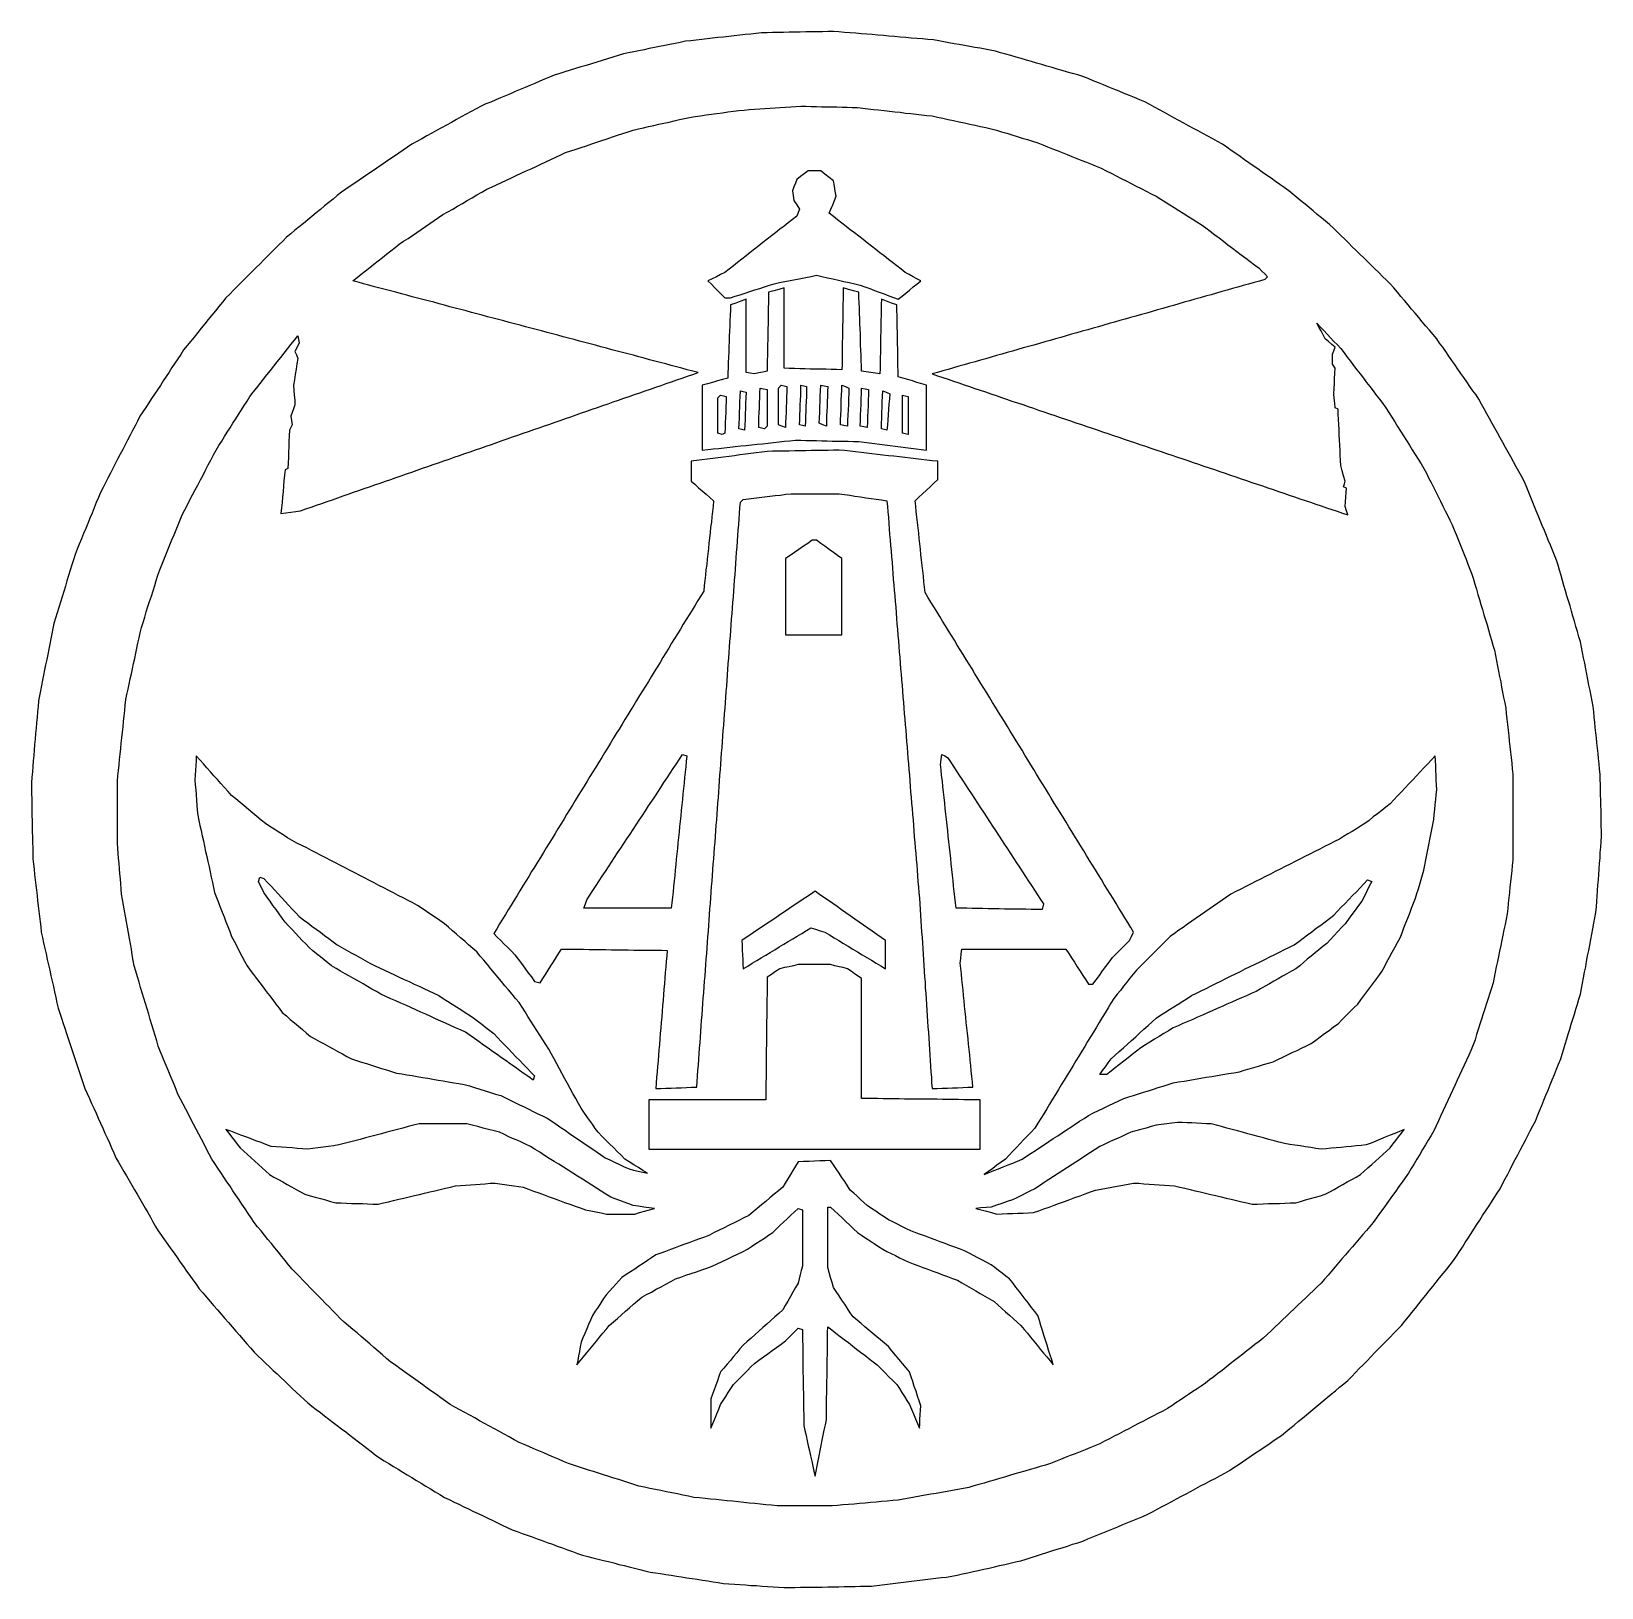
# Model space of a CAD drawing. Header units: millimetres. Extents: x 70 to 1184, y -1164 to -60.
import ezdxf

# ---------------------------------------------------------------- set-up
doc = ezdxf.new("R2010")
doc.units = ezdxf.units.MM

msp = doc.modelspace()

# ---------------------------------------------------------------- linework, layer by layer
for points in [[(588, -61), (584.1, -61.4), (580.3, -61.9), (576.4, -62.3), (572.6, -62.7), (568.7, -63.1), (564.9, -63.6), (561, -64), (557.1, -64.4), (553.3, -64.9), (549.4, -65.3), (545.6, -65.7), (541.7, -66.1), (537.9, -66.6), (534, -67), (530.3, -67.8), (526.7, -68.5), (523, -69.2), (519.3, -70), (515.7, -70.8), (512, -71.5), (508.3, -72.2), (504.7, -73), (501, -73.8), (497.3, -74.5), (493.7, -75.2), (490, -76), (486.2, -77.2), (482.5, -78.3), (478.7, -79.5), (474.9, -80.6), (471.2, -81.8), (467.4, -82.9), (463.6, -84.1), (459.8, -85.2), (456.1, -86.4), (452.3, -87.5), (448.5, -88.7), (444.8, -89.8), (441, -91), (437.5, -92.5), (434.1, -93.9), (430.6, -95.4), (427.1, -96.9), (423.7, -98.3), (420.2, -99.8), (416.7, -101.3), (413.3, -102.7), (409.8, -104.2), (406.3, -105.7), (402.9, -107.1), (399.4, -108.6), (395.9, -110.1), (392.5, -111.5), (389, -113), (385.5, -114.9), (382, -116.9), (378.5, -118.8), (375, -120.7), (371.5, -122.6), (368, -124.6), (364.5, -126.5), (361, -128.4), (357.5, -130.4), (354, -132.3), (350.5, -134.2), (347, -136.1), (343.5, -138.1), (340, -140), (336.9, -142.1), (333.8, -144.2), (330.6, -146.4), (327.5, -148.5), (324.4, -150.6), (321.2, -152.8), (318.1, -154.9), (315, -157), (311.9, -159.1), (308.8, -161.2), (305.6, -163.4), (302.5, -165.5), (299.4, -167.6), (296.2, -169.8), (293.1, -171.9), (290, -174), (287, -176.5), (284, -178.9), (281, -181.4), (278, -183.8), (275, -186.3), (272, -188.8), (269, -191.2), (266, -193.7), (263, -196.2), (260, -198.6), (257, -201.1), (254, -203.5), (251, -206), (248.3, -208.7), (245.6, -211.4), (242.9, -214.1), (240.2, -216.8), (237.6, -219.4), (234.9, -222.1), (232.2, -224.8), (229.5, -227.5), (226.8, -230.2), (224.1, -232.9), (221.4, -235.6), (218.8, -238.2), (216.1, -240.9), (213.4, -243.6), (210.7, -246.3), (208, -249), (205.5, -252.1), (203, -255.2), (200.5, -258.2), (198, -261.3), (195.5, -264.4), (193, -267.5), (190.5, -270.6), (188, -273.7), (185.5, -276.8), (183, -279.8), (180.5, -282.9), (178, -286), (175.9, -289.1), (173.9, -292.3), (171.8, -295.4), (169.7, -298.5), (167.7, -301.7), (165.6, -304.8), (163.5, -307.9), (161.5, -311.1), (159.4, -314.2), (157.3, -317.3), (155.3, -320.5), (153.2, -323.6), (151.1, -326.7), (149.1, -329.9), (147, -333), (145.2, -336.4), (143.5, -339.8), (141.8, -343.1), (140, -346.5), (138.2, -349.9), (136.5, -353.2), (134.8, -356.6), (133, -360), (131.2, -363.4), (129.5, -366.8), (127.8, -370.1), (126, -373.5), (124.2, -376.9), (122.5, -380.2), (120.8, -383.6), (119, -387), (117.5, -390.7), (116, -394.3), (114.5, -398), (113, -401.7), (111.5, -405.3), (110, -409), (108.5, -412.7), (107, -416.3), (105.5, -420), (104, -423.7), (102.5, -427.3), (101, -431), (99.8, -434.8), (98.7, -438.5), (97.5, -442.3), (96.4, -446.1), (95.2, -449.8), (94.1, -453.6), (92.9, -457.4), (91.8, -461.2), (90.6, -464.9), (89.5, -468.7), (88.3, -472.5), (87.2, -476.2), (86, -480), (85.3, -483.7), (84.5, -487.3), (83.8, -491), (83.1, -494.7), (82.3, -498.3), (81.6, -502), (80.9, -505.7), (80.1, -509.3), (79.4, -513), (78.7, -516.7), (77.9, -520.3), (77.2, -524), (76.5, -527.7), (75.7, -531.3), (75, -535), (74.7, -538.9), (74.3, -542.7), (74, -546.6), (73.7, -550.5), (73.3, -554.3), (73, -558.2), (72.7, -562.1), (72.3, -565.9), (72, -569.8), (71.7, -573.7), (71.3, -577.5), (71, -581.4), (70.7, -585.3), (70.3, -589.1), (70, -593), (70.1, -596.9), (70.1, -600.7), (70.2, -604.6), (70.3, -608.4), (70.4, -612.3), (70.4, -616.1), (70.5, -620), (70.6, -623.9), (70.6, -627.7), (70.7, -631.6), (70.8, -635.4), (70.9, -639.3), (70.9, -643.1), (71, -647), (71.4, -650.7), (71.9, -654.4), (72.3, -658.1), (72.7, -661.9), (73.1, -665.6), (73.6, -669.3), (74, -673), (74.4, -676.7), (74.9, -680.4), (75.3, -684.1), (75.7, -687.9), (76.1, -691.6), (76.6, -695.3), (77, -699), (77.9, -702.9), (78.7, -706.7), (79.6, -710.6), (80.4, -714.4), (81.3, -718.3), (82.1, -722.1), (83, -726), (83.9, -729.9), (84.7, -733.7), (85.6, -737.6), (86.4, -741.4), (87.3, -745.3), (88.1, -749.1), (89, -753), (90.2, -756.6), (91.4, -760.1), (92.6, -763.7), (93.8, -767.2), (94.9, -770.8), (96.1, -774.4), (97.3, -777.9), (98.5, -781.5), (99.7, -785.1), (100.9, -788.6), (102.1, -792.2), (103.2, -795.8), (104.4, -799.3), (105.6, -802.9), (106.8, -806.4), (108, -810), (109.6, -813.5), (111.1, -817), (112.7, -820.5), (114.3, -824), (115.9, -827.5), (117.4, -831), (119, -834.5), (120.6, -838), (122.1, -841.5), (123.7, -845), (125.3, -848.5), (126.9, -852), (128.4, -855.5), (130, -859), (131.9, -862.2), (133.8, -865.5), (135.6, -868.8), (137.5, -872), (139.4, -875.2), (141.2, -878.5), (143.1, -881.8), (145, -885), (146.9, -888.2), (148.8, -891.5), (150.6, -894.8), (152.5, -898), (154.4, -901.2), (156.2, -904.5), (158.1, -907.8), (160, -911), (162.2, -914.2), (164.5, -917.3), (166.7, -920.5), (168.9, -923.6), (171.2, -926.8), (173.4, -929.9), (175.6, -933.1), (177.8, -936.2), (180.1, -939.4), (182.3, -942.5), (184.5, -945.7), (186.8, -948.8), (189, -952), (191.6, -955), (194.2, -958), (196.8, -961), (199.4, -964), (202, -967), (204.6, -970), (207.2, -973), (209.8, -976), (212.4, -979), (215, -982), (217.6, -985), (220.2, -988), (222.8, -991), (225.4, -994), (228, -997), (230.7, -999.6), (233.4, -1002.1), (236.1, -1004.7), (238.9, -1007.3), (241.6, -1009.9), (244.3, -1012.4), (247, -1015), (249.7, -1017.6), (252.4, -1020.1), (255.1, -1022.7), (257.9, -1025.3), (260.6, -1027.9), (263.3, -1030.4), (266, -1033), (269, -1035.3), (272, -1037.6), (275, -1039.9), (278, -1042.2), (281, -1044.5), (284, -1046.8), (287, -1049.1), (290, -1051.4), (293, -1053.6), (296, -1055.9), (299, -1058.2), (302, -1060.5), (305, -1062.8), (308, -1065.1), (311, -1067.4), (314, -1069.7), (317, -1072), (320.3, -1074), (323.6, -1076), (326.9, -1078), (330.1, -1080), (333.4, -1082), (336.7, -1084), (340, -1086), (343.3, -1088), (346.6, -1090), (349.9, -1092), (353.1, -1094), (356.4, -1096), (359.7, -1098), (363, -1100), (366.4, -1101.6), (369.9, -1103.3), (373.3, -1104.9), (376.7, -1106.6), (380.1, -1108.2), (383.6, -1109.9), (387, -1111.5), (390.4, -1113.1), (393.9, -1114.8), (397.3, -1116.4), (400.7, -1118.1), (404.1, -1119.7), (407.6, -1121.4), (411, -1123), (414.6, -1124.3), (418.1, -1125.6), (421.7, -1126.9), (425.3, -1128.1), (428.9, -1129.4), (432.4, -1130.7), (436, -1132), (439.6, -1133.3), (443.1, -1134.6), (446.7, -1135.9), (450.3, -1137.1), (453.9, -1138.4), (457.4, -1139.7), (461, -1141), (464.7, -1141.9), (468.4, -1142.8), (472.1, -1143.8), (475.8, -1144.7), (479.5, -1145.6), (483.2, -1146.5), (486.8, -1147.5), (490.5, -1148.4), (494.2, -1149.3), (497.9, -1150.2), (501.6, -1151.2), (505.3, -1152.1), (509, -1153), (512.7, -1153.6), (516.4, -1154.1), (520.1, -1154.7), (523.9, -1155.3), (527.6, -1155.9), (531.3, -1156.4), (535, -1157), (538.7, -1157.6), (542.4, -1158.1), (546.1, -1158.7), (549.9, -1159.3), (553.6, -1159.9), (557.3, -1160.4), (561, -1161), (564.9, -1161.3), (568.8, -1161.5), (572.7, -1161.8), (576.6, -1162.1), (580.5, -1162.4), (584.5, -1162.6), (588.4, -1162.9), (592.3, -1163.2), (596.2, -1163.5), (600.1, -1163.7), (604, -1164), (607.9, -1163.9), (611.8, -1163.9), (615.6, -1163.8), (619.5, -1163.8), (623.4, -1163.7), (627.2, -1163.6), (631.1, -1163.6), (635, -1163.5), (638.9, -1163.4), (642.8, -1163.4), (646.6, -1163.3), (650.5, -1163.2), (654.4, -1163.2), (658.2, -1163.1), (662.1, -1163.1), (666, -1163), (669.8, -1162.5), (673.6, -1162.1), (677.4, -1161.6), (681.2, -1161.1), (685, -1160.7), (688.8, -1160.2), (692.6, -1159.7), (696.4, -1159.3), (700.2, -1158.8), (704, -1158.3), (707.8, -1157.9), (711.6, -1157.4), (715.4, -1156.9), (719.2, -1156.5), (723, -1156), (726.8, -1155.2), (730.5, -1154.3), (734.3, -1153.5), (738.1, -1152.6), (741.8, -1151.8), (745.6, -1150.9), (749.4, -1150.1), (753.2, -1149.2), (756.9, -1148.4), (760.7, -1147.5), (764.5, -1146.7), (768.2, -1145.8), (772, -1145), (775.7, -1143.8), (779.3, -1142.7), (783, -1141.5), (786.7, -1140.3), (790.3, -1139.2), (794, -1138), (797.7, -1136.8), (801.3, -1135.7), (805, -1134.5), (808.7, -1133.3), (812.3, -1132.2), (816, -1131), (819.5, -1129.5), (823.1, -1128.1), (826.6, -1126.6), (830.2, -1125.2), (833.7, -1123.7), (837.2, -1122.2), (840.8, -1120.8), (844.3, -1119.3), (847.8, -1117.8), (851.4, -1116.4), (854.9, -1114.9), (858.5, -1113.5), (862, -1112), (865.4, -1110.2), (868.8, -1108.4), (872.2, -1106.5), (875.6, -1104.7), (879.1, -1102.9), (882.5, -1101.1), (885.9, -1099.2), (889.3, -1097.4), (892.7, -1095.6), (896.1, -1093.8), (899.5, -1091.9), (902.9, -1090.1), (906.4, -1088.3), (909.8, -1086.5), (913.2, -1084.6), (916.6, -1082.8), (920, -1081), (923.1, -1078.9), (926.2, -1076.8), (929.2, -1074.8), (932.3, -1072.7), (935.4, -1070.6), (938.5, -1068.5), (941.6, -1066.4), (944.7, -1064.3), (947.8, -1062.2), (950.8, -1060.2), (953.9, -1058.1), (957, -1056), (959.9, -1053.6), (962.9, -1051.1), (965.8, -1048.7), (968.8, -1046.2), (971.7, -1043.8), (974.6, -1041.4), (977.6, -1038.9), (980.5, -1036.5), (983.4, -1034.1), (986.4, -1031.6), (989.3, -1029.2), (992.2, -1026.8), (995.2, -1024.3), (998.1, -1021.9), (1001.1, -1019.4), (1004, -1017), (1006.7, -1014.2), (1009.4, -1011.4), (1012.1, -1008.6), (1014.9, -1005.9), (1017.6, -1003.1), (1020.3, -1000.3), (1023, -997.5), (1025.7, -994.7), (1028.4, -991.9), (1031.1, -989.1), (1033.9, -986.4), (1036.6, -983.6), (1039.3, -980.8), (1042, -978), (1044.5, -974.9), (1046.9, -971.9), (1049.4, -968.8), (1051.9, -965.7), (1054.3, -962.7), (1056.8, -959.6), (1059.3, -956.5), (1061.7, -953.5), (1064.2, -950.4), (1066.7, -947.3), (1069.1, -944.3), (1071.6, -941.2), (1074.1, -938.1), (1076.5, -935.1), (1079, -932), (1081.1, -928.8), (1083.1, -925.6), (1085.2, -922.4), (1087.2, -919.2), (1089.3, -916.1), (1091.4, -912.9), (1093.4, -909.7), (1095.5, -906.5), (1097.6, -903.3), (1099.6, -900.1), (1101.7, -896.9), (1103.8, -893.8), (1105.8, -890.6), (1107.9, -887.4), (1109.9, -884.2), (1112, -881), (1113.8, -877.6), (1115.6, -874.1), (1117.4, -870.7), (1119.1, -867.3), (1120.9, -863.9), (1122.7, -860.4), (1124.5, -857), (1126.3, -853.6), (1128.1, -850.1), (1129.9, -846.7), (1131.6, -843.3), (1133.4, -839.9), (1135.2, -836.4), (1137, -833), (1138.5, -829.3), (1140, -825.7), (1141.5, -822), (1143, -818.3), (1144.5, -814.7), (1146, -811), (1147.5, -807.3), (1149, -803.7), (1150.5, -800), (1152, -796.3), (1153.5, -792.7), (1155, -789), (1156.1, -785.5), (1157.2, -781.9), (1158.2, -778.4), (1159.3, -774.8), (1160.4, -771.3), (1161.5, -767.8), (1162.5, -764.2), (1163.6, -760.7), (1164.7, -757.2), (1165.8, -753.6), (1166.8, -750.1), (1167.9, -746.5), (1169, -743), (1169.7, -739.1), (1170.5, -735.3), (1171.2, -731.4), (1171.9, -727.5), (1172.7, -723.7), (1173.4, -719.8), (1174.1, -715.9), (1174.9, -712.1), (1175.6, -708.2), (1176.3, -704.3), (1177.1, -700.5), (1177.8, -696.6), (1178.5, -692.7), (1179.3, -688.9), (1180, -685), (1180.3, -681.1), (1180.6, -677.3), (1180.9, -673.4), (1181.1, -669.6), (1181.4, -665.7), (1181.7, -661.9), (1182, -658), (1182.3, -654.1), (1182.6, -650.3), (1182.9, -646.4), (1183.1, -642.6), (1183.4, -638.7), (1183.7, -634.9), (1184, -631), (1183.9, -627.3), (1183.8, -623.7), (1183.8, -620), (1183.7, -616.3), (1183.6, -612.7), (1183.5, -609), (1183.4, -605.3), (1183.3, -601.7), (1183.2, -598), (1183.2, -594.3), (1183.1, -590.7), (1183, -587), (1182.6, -583.3), (1182.2, -579.6), (1181.8, -575.9), (1181.5, -572.2), (1181.1, -568.5), (1180.7, -564.8), (1180.3, -561.2), (1179.9, -557.5), (1179.5, -553.8), (1179.2, -550.1), (1178.8, -546.4), (1178.4, -542.7), (1178, -539), (1177.2, -535.2), (1176.5, -531.3), (1175.8, -527.5), (1175, -523.7), (1174.2, -519.8), (1173.5, -516), (1172.8, -512.2), (1172, -508.3), (1171.2, -504.5), (1170.5, -500.7), (1169.8, -496.8), (1169, -493), (1167.9, -489.4), (1166.9, -485.8), (1165.8, -482.1), (1164.8, -478.5), (1163.7, -474.9), (1162.6, -471.2), (1161.6, -467.6), (1160.5, -464), (1159.4, -460.4), (1158.4, -456.8), (1157.3, -453.1), (1156.2, -449.5), (1155.2, -445.9), (1154.1, -442.2), (1153.1, -438.6), (1152, -435), (1150.6, -431.5), (1149.1, -428), (1147.7, -424.5), (1146.2, -421), (1144.8, -417.5), (1143.4, -414), (1141.9, -410.5), (1140.5, -407), (1139.1, -403.5), (1137.6, -400), (1136.2, -396.5), (1134.8, -393), (1133.3, -389.5), (1131.9, -386), (1130.4, -382.5), (1129, -379), (1127.1, -375.6), (1125.2, -372.2), (1123.4, -368.8), (1121.5, -365.4), (1119.6, -361.9), (1117.7, -358.5), (1115.8, -355.1), (1113.9, -351.7), (1112.1, -348.3), (1110.2, -344.9), (1108.3, -341.5), (1106.4, -338.1), (1104.5, -334.6), (1102.6, -331.2), (1100.8, -327.8), (1098.9, -324.4), (1097, -321), (1094.9, -317.9), (1092.7, -314.9), (1090.6, -311.8), (1088.4, -308.7), (1086.3, -305.6), (1084.1, -302.6), (1082, -299.5), (1079.9, -296.4), (1077.7, -293.4), (1075.6, -290.3), (1073.4, -287.2), (1071.3, -284.1), (1069.1, -281.1), (1067, -278), (1064.5, -275), (1061.9, -272), (1059.4, -269), (1056.8, -266), (1054.3, -263), (1051.8, -260), (1049.2, -257), (1046.7, -254), (1044.2, -251), (1041.6, -248), (1039.1, -245), (1036.5, -242), (1034, -239), (1031.3, -236.4), (1028.6, -233.8), (1025.9, -231.1), (1023.2, -228.5), (1020.6, -225.9), (1017.9, -223.2), (1015.2, -220.6), (1012.5, -218), (1009.8, -215.4), (1007.1, -212.8), (1004.4, -210.1), (1001.8, -207.5), (999.1, -204.9), (996.4, -202.2), (993.7, -199.6), (991, -197), (988.1, -194.6), (985.2, -192.2), (982.3, -189.8), (979.4, -187.4), (976.5, -185), (973.6, -182.6), (970.7, -180.2), (967.8, -177.8), (964.9, -175.4), (962, -173), (958.9, -170.8), (955.7, -168.6), (952.6, -166.4), (949.5, -164.2), (946.3, -162), (943.2, -159.8), (940.1, -157.6), (936.9, -155.4), (933.8, -153.2), (930.7, -151), (927.5, -148.8), (924.4, -146.6), (921.3, -144.4), (918.1, -142.2), (915, -140), (911.6, -138.1), (908.1, -136.2), (904.7, -134.4), (901.2, -132.5), (897.8, -130.6), (894.4, -128.8), (890.9, -126.9), (887.5, -125), (884.1, -123.1), (880.6, -121.2), (877.2, -119.4), (873.8, -117.5), (870.3, -115.6), (866.9, -113.8), (863.4, -111.9), (860, -110), (856.3, -108.5), (852.7, -107), (849, -105.5), (845.3, -104), (841.7, -102.5), (838, -101), (834.3, -99.5), (830.7, -98), (827, -96.5), (823.3, -95), (819.7, -93.5), (816, -92), (812.4, -90.9), (808.7, -89.9), (805.1, -88.8), (801.4, -87.8), (797.8, -86.7), (794.1, -85.6), (790.5, -84.6), (786.8, -83.5), (783.2, -82.5), (779.5, -81.4), (775.9, -80.4), (772.2, -79.3), (768.6, -78.2), (764.9, -77.2), (761.3, -76.1), (757.6, -75.1), (754, -74), (750.3, -73.3), (746.7, -72.7), (743, -72), (739.3, -71.3), (735.7, -70.7), (732, -70), (728.3, -69.3), (724.7, -68.7), (721, -68), (717.3, -67.3), (713.7, -66.7), (710, -66), (706.1, -65.7), (702.1, -65.3), (698.2, -65), (694.2, -64.7), (690.3, -64.3), (686.3, -64), (682.4, -63.7), (678.4, -63.3), (674.5, -63), (670.6, -62.7), (666.6, -62.3), (662.7, -62), (658.7, -61.7), (654.8, -61.3), (650.8, -61), (646.9, -60.7), (642.9, -60.3), (639, -60), (635.1, -60.1), (631.2, -60.2), (627.2, -60.2), (623.3, -60.3), (619.4, -60.4), (615.5, -60.5), (611.5, -60.5), (607.6, -60.6), (603.7, -60.7), (599.8, -60.8), (595.8, -60.8), (591.9, -60.9), (588, -61)], [(616, -113), (619.6, -113.1), (623.3, -113.2), (626.9, -113.3), (630.5, -113.4), (634.2, -113.5), (637.8, -113.5), (641.5, -113.6), (645.1, -113.7), (648.7, -113.8), (652.4, -113.9), (656, -114), (659.8, -114.4), (663.6, -114.9), (667.4, -115.3), (671.1, -115.7), (674.9, -116.1), (678.7, -116.6), (682.5, -117), (686.3, -117.4), (690.1, -117.9), (693.9, -118.3), (697.6, -118.7), (701.4, -119.1), (705.2, -119.6), (709, -120), (712.8, -120.8), (716.6, -121.6), (720.5, -122.5), (724.3, -123.3), (728.1, -124.1), (731.9, -124.9), (735.7, -125.7), (739.5, -126.5), (743.4, -127.4), (747.2, -128.2), (751, -129), (754.7, -130.1), (758.3, -131.2), (762, -132.3), (765.7, -133.4), (769.3, -134.6), (773, -135.7), (776.7, -136.8), (780.3, -137.9), (784, -139), (787.5, -140.4), (790.9, -141.8), (794.4, -143.2), (797.8, -144.5), (801.3, -145.9), (804.8, -147.3), (808.2, -148.7), (811.7, -150.1), (815.2, -151.5), (818.6, -152.8), (822.1, -154.2), (825.5, -155.6), (829, -157), (832.5, -158.8), (836.1, -160.6), (839.6, -162.5), (843.2, -164.3), (846.7, -166.1), (850.3, -167.9), (853.8, -169.7), (857.4, -171.5), (860.9, -173.4), (864.5, -175.2), (868, -177), (871.2, -179), (874.4, -181), (877.6, -183), (880.8, -185), (884, -187), (887.2, -189), (890.4, -191), (893.6, -193), (896.8, -195), (900, -197), (903.2, -199.4), (906.3, -201.8), (909.5, -204.2), (912.6, -206.5), (915.8, -208.9), (918.9, -211.3), (922.1, -213.7), (925.2, -216.1), (928.4, -218.5), (931.5, -220.8), (934.7, -223.2), (937.8, -225.6), (941, -228), (943, -230), (945, -232), (947, -234), (945, -236), (941.2, -237.1), (937.4, -238.2), (933.6, -239.2), (929.8, -240.3), (926, -241.4), (922.2, -242.5), (918.4, -243.6), (914.5, -244.6), (910.7, -245.7), (906.9, -246.8), (903.1, -247.9), (899.3, -249), (895.5, -250), (891.7, -251.1), (887.9, -252.2), (884.1, -253.3), (880.3, -254.4), (876.5, -255.5), (872.7, -256.5), (868.9, -257.6), (865.1, -258.7), (861.3, -259.8), (857.5, -260.9), (853.6, -261.9), (849.8, -263), (846, -264.1), (842.2, -265.2), (838.4, -266.3), (834.6, -267.3), (830.8, -268.4), (827, -269.5), (823.2, -270.6), (819.4, -271.7), (815.6, -272.7), (811.8, -273.8), (808, -274.9), (804.2, -276), (800.4, -277.1), (796.5, -278.1), (792.7, -279.2), (788.9, -280.3), (785.1, -281.4), (781.3, -282.5), (777.5, -283.5), (773.7, -284.6), (769.9, -285.7), (766.1, -286.8), (762.3, -287.9), (758.5, -289), (754.7, -290), (750.9, -291.1), (747.1, -292.2), (743.3, -293.3), (739.5, -294.4), (735.6, -295.4), (731.8, -296.5), (728, -297.6), (724.2, -298.7), (720.4, -299.8), (716.6, -300.8), (712.8, -301.9), (709, -303), (712.8, -304.3), (716.6, -305.6), (720.3, -306.8), (724.1, -308.1), (727.9, -309.4), (731.7, -310.7), (735.5, -312), (739.3, -313.3), (743, -314.5), (746.8, -315.8), (750.6, -317.1), (754.4, -318.4), (758.2, -319.7), (761.9, -320.9), (765.7, -322.2), (769.5, -323.5), (773.3, -324.8), (777.1, -326.1), (780.9, -327.4), (784.6, -328.6), (788.4, -329.9), (792.2, -331.2), (796, -332.5), (799.8, -333.8), (803.6, -335.1), (807.3, -336.3), (811.1, -337.6), (814.9, -338.9), (818.7, -340.2), (822.5, -341.5), (826.2, -342.7), (830, -344), (833.8, -345.3), (837.6, -346.6), (841.4, -347.9), (845.2, -349.2), (848.9, -350.4), (852.7, -351.7), (856.5, -353), (860.3, -354.3), (864.1, -355.6), (867.8, -356.8), (871.6, -358.1), (875.4, -359.4), (879.2, -360.7), (883, -362), (886.8, -363.3), (890.5, -364.5), (894.3, -365.8), (898.1, -367.1), (901.9, -368.4), (905.7, -369.7), (909.4, -370.9), (913.2, -372.2), (917, -373.5), (920.8, -374.8), (924.6, -376.1), (928.4, -377.4), (932.1, -378.6), (935.9, -379.9), (939.7, -381.2), (943.5, -382.5), (947.3, -383.8), (951.1, -385.1), (954.8, -386.3), (958.6, -387.6), (962.4, -388.9), (966.2, -390.2), (970, -391.5), (973.7, -392.7), (977.5, -394), (981.3, -395.3), (985.1, -396.6), (988.9, -397.9), (992.7, -399.2), (996.4, -400.4), (1000.2, -401.7), (1004, -403), (1003, -400), (1002, -397), (1002.2, -393.8), (1002.5, -390.5), (1002.8, -387.2), (1003, -384), (1001, -383), (1001.5, -381), (1002, -379), (1001, -375.3), (1000, -371.7), (999, -368), (998.8, -364.4), (998.6, -360.7), (998.5, -357.1), (998.3, -353.5), (998.1, -349.8), (997.9, -346.2), (997.7, -342.5), (997.5, -338.9), (997.4, -335.3), (997.2, -331.6), (997, -328), (995, -327), (994.7, -323.7), (994.3, -320.3), (994, -317), (994.2, -313.4), (994.4, -309.8), (994.6, -306.2), (994.8, -302.6), (995, -299), (993, -296), (993, -292.5), (993, -289), (994, -286.5), (995, -284), (992.7, -282), (990.3, -280), (988, -278), (986.5, -275.2), (985, -272.5), (983.5, -269.8), (982, -267), (984.4, -269.6), (986.9, -272.1), (989.3, -274.7), (991.7, -277.3), (994.1, -279.9), (996.6, -282.4), (999, -285), (1001.3, -288), (1003.6, -291), (1005.9, -294), (1008.1, -297), (1010.4, -300), (1012.7, -303), (1015, -306), (1017.3, -309), (1019.6, -312), (1021.9, -315), (1024.1, -318), (1026.4, -321), (1028.7, -324), (1031, -327), (1033.1, -330.3), (1035.2, -333.6), (1037.2, -336.9), (1039.3, -340.2), (1041.4, -343.5), (1043.5, -346.8), (1045.5, -350.2), (1047.6, -353.5), (1049.7, -356.8), (1051.8, -360.1), (1053.8, -363.4), (1055.9, -366.7), (1058, -370), (1059.7, -373.3), (1061.3, -376.7), (1063, -380), (1064.7, -383.3), (1066.3, -386.7), (1068, -390), (1069.7, -393.3), (1071.3, -396.7), (1073, -400), (1074.7, -403.3), (1076.3, -406.7), (1078, -410), (1079.4, -413.5), (1080.8, -417), (1082.2, -420.5), (1083.6, -424), (1085, -427.5), (1086.4, -431), (1087.8, -434.5), (1089.2, -438), (1090.6, -441.5), (1092, -445), (1093.1, -448.6), (1094.1, -452.2), (1095.2, -455.8), (1096.3, -459.4), (1097.3, -463), (1098.4, -466.6), (1099.5, -470.2), (1100.5, -473.8), (1101.6, -477.4), (1102.7, -481), (1103.7, -484.6), (1104.8, -488.2), (1105.9, -491.8), (1106.9, -495.4), (1108, -499), (1108.7, -502.7), (1109.5, -506.5), (1110.2, -510.2), (1110.9, -513.9), (1111.6, -517.6), (1112.4, -521.4), (1113.1, -525.1), (1113.8, -528.8), (1114.5, -532.5), (1115.3, -536.3), (1116, -540), (1116.4, -543.9), (1116.8, -547.8), (1117.2, -551.8), (1117.7, -555.7), (1118.1, -559.6), (1118.5, -563.5), (1118.9, -567.4), (1119.3, -571.3), (1119.8, -575.2), (1120.2, -579.2), (1120.6, -583.1), (1121, -587), (1121, -590.8), (1121, -594.6), (1121, -598.4), (1121, -602.2), (1121, -606.1), (1121, -609.9), (1121, -613.7), (1121, -617.5), (1121, -621.3), (1121, -625.1), (1121, -628.9), (1121, -632.8), (1121, -636.6), (1121, -640.4), (1121, -644.2), (1121, -648), (1120.6, -651.8), (1120.2, -655.6), (1119.8, -659.4), (1119.4, -663.2), (1119, -667), (1118.6, -670.8), (1118.2, -674.6), (1117.8, -678.4), (1117.4, -682.2), (1117, -686), (1116.2, -689.8), (1115.5, -693.5), (1114.7, -697.3), (1113.9, -701.1), (1113.2, -704.8), (1112.4, -708.6), (1111.6, -712.4), (1110.8, -716.2), (1110.1, -719.9), (1109.3, -723.7), (1108.5, -727.5), (1107.8, -731.2), (1107, -735), (1105.8, -738.7), (1104.7, -742.3), (1103.5, -746), (1102.3, -749.7), (1101.2, -753.3), (1100, -757), (1098.8, -760.7), (1097.7, -764.3), (1096.5, -768), (1095.3, -771.7), (1094.2, -775.3), (1093, -779), (1091.4, -782.6), (1089.7, -786.2), (1088.1, -789.8), (1086.4, -793.4), (1084.8, -796.9), (1083.1, -800.5), (1081.5, -804.1), (1079.8, -807.7), (1078.2, -811.3), (1076.5, -814.9), (1074.9, -818.5), (1073.2, -822.1), (1071.6, -825.6), (1069.9, -829.2), (1068.3, -832.8), (1066.6, -836.4), (1065, -840), (1063, -843.3), (1061, -846.7), (1059, -850), (1057, -853.3), (1055, -856.7), (1053, -860), (1051, -863.3), (1049, -866.7), (1047, -870), (1044.7, -873.2), (1042.5, -876.4), (1040.2, -879.5), (1037.9, -882.7), (1035.6, -885.9), (1033.4, -889.1), (1031.1, -892.3), (1028.8, -895.5), (1026.5, -898.6), (1024.3, -901.8), (1022, -905), (1019.5, -907.9), (1017.1, -910.7), (1014.6, -913.6), (1012.1, -916.5), (1009.7, -919.3), (1007.2, -922.2), (1004.7, -925.1), (1002.3, -927.9), (999.8, -930.8), (997.3, -933.7), (994.9, -936.5), (992.4, -939.4), (989.9, -942.3), (987.5, -945.1), (985, -948), (982.3, -950.6), (979.5, -953.2), (976.8, -955.8), (974.1, -958.4), (971.3, -961), (968.6, -963.6), (965.9, -966.2), (963.1, -968.8), (960.4, -971.4), (957.7, -974), (954.9, -976.6), (952.2, -979.2), (949.5, -981.8), (946.7, -984.4), (944, -987), (941.1, -989.3), (938.1, -991.6), (935.2, -993.9), (932.3, -996.1), (929.4, -998.4), (926.4, -1000.7), (923.5, -1003), (920.6, -1005.3), (917.6, -1007.6), (914.7, -1009.9), (911.8, -1012.1), (908.9, -1014.4), (905.9, -1016.7), (903, -1019), (900, -1021), (897, -1023), (894, -1025), (891, -1027), (888, -1029), (885, -1031), (882, -1033), (879, -1035), (876, -1037), (872.6, -1038.8), (869.1, -1040.6), (865.7, -1042.4), (862.3, -1044.1), (858.9, -1045.9), (855.4, -1047.7), (852, -1049.5), (848.6, -1051.3), (845.1, -1053.1), (841.7, -1054.9), (838.3, -1056.6), (834.9, -1058.4), (831.4, -1060.2), (828, -1062), (824.5, -1063.4), (821, -1064.8), (817.5, -1066.2), (814, -1067.6), (810.5, -1069), (807, -1070.4), (803.5, -1071.8), (800, -1073.2), (796.5, -1074.6), (793, -1076), (789.4, -1077.1), (785.8, -1078.1), (782.1, -1079.2), (778.5, -1080.2), (774.9, -1081.3), (771.2, -1082.4), (767.6, -1083.4), (764, -1084.5), (760.4, -1085.6), (756.8, -1086.6), (753.1, -1087.7), (749.5, -1088.8), (745.9, -1089.8), (742.2, -1090.9), (738.6, -1091.9), (735, -1093), (731.2, -1093.7), (727.3, -1094.4), (723.5, -1095.1), (719.6, -1095.8), (715.8, -1096.5), (711.9, -1097.2), (708.1, -1097.8), (704.2, -1098.5), (700.4, -1099.2), (696.5, -1099.9), (692.7, -1100.6), (688.8, -1101.3), (685, -1102), (681.1, -1102.3), (677.2, -1102.7), (673.2, -1103), (669.3, -1103.3), (665.4, -1103.7), (661.5, -1104), (657.6, -1104.3), (653.7, -1104.7), (649.8, -1105), (645.8, -1105.3), (641.9, -1105.7), (638, -1106), (634.1, -1106), (630.2, -1106), (626.3, -1106), (622.4, -1106), (618.5, -1106), (614.6, -1106), (610.7, -1106), (606.8, -1106), (602.9, -1106), (599, -1106), (595.1, -1105.6), (591.1, -1105.2), (587.2, -1104.8), (583.3, -1104.4), (579.3, -1104), (575.4, -1103.6), (571.5, -1103.2), (567.5, -1102.8), (563.6, -1102.4), (559.7, -1102), (555.7, -1101.6), (551.8, -1101.2), (547.9, -1100.8), (543.9, -1100.4), (540, -1100), (536.1, -1099.2), (532.2, -1098.4), (528.3, -1097.6), (524.4, -1096.8), (520.5, -1096), (516.6, -1095.2), (512.7, -1094.4), (508.8, -1093.6), (504.9, -1092.8), (501, -1092), (497.4, -1090.9), (493.9, -1089.7), (490.3, -1088.6), (486.7, -1087.4), (483.1, -1086.3), (479.6, -1085.1), (476, -1084), (472.4, -1082.9), (468.9, -1081.7), (465.3, -1080.6), (461.7, -1079.4), (458.1, -1078.3), (454.6, -1077.1), (451, -1076), (447.5, -1074.5), (444, -1073), (440.5, -1071.5), (437, -1070), (433.5, -1068.5), (430, -1067), (426.5, -1065.5), (423, -1064), (419.5, -1062.5), (416, -1061), (412.5, -1059.1), (409, -1057.1), (405.5, -1055.2), (402, -1053.3), (398.5, -1051.4), (395, -1049.4), (391.5, -1047.5), (388, -1045.6), (384.5, -1043.6), (381, -1041.7), (377.5, -1039.8), (374, -1037.9), (370.5, -1035.9), (367, -1034), (363.8, -1031.7), (360.5, -1029.4), (357.3, -1027.1), (354.1, -1024.8), (350.8, -1022.5), (347.6, -1020.2), (344.4, -1017.8), (341.2, -1015.5), (337.9, -1013.2), (334.7, -1010.9), (331.5, -1008.6), (328.2, -1006.3), (325, -1004), (322, -1001.4), (319, -998.8), (316, -996.2), (313, -993.7), (310, -991.1), (307, -988.5), (304, -985.9), (301, -983.3), (298, -980.8), (295, -978.2), (292, -975.6), (289, -973), (286.4, -970.3), (283.8, -967.6), (281.2, -964.9), (278.5, -962.2), (275.9, -959.5), (273.3, -956.8), (270.7, -954.2), (268.1, -951.5), (265.5, -948.8), (262.8, -946.1), (260.2, -943.4), (257.6, -940.7), (255, -938), (252.5, -935), (250.1, -932), (247.6, -929), (245.2, -926), (242.7, -923), (240.3, -920), (237.8, -917), (235.4, -914), (232.9, -911), (230.5, -908), (228, -905), (225.9, -901.8), (223.7, -898.6), (221.6, -895.4), (219.4, -892.1), (217.3, -888.9), (215.1, -885.7), (213, -882.5), (210.9, -879.3), (208.7, -876.1), (206.6, -872.9), (204.4, -869.6), (202.3, -866.4), (200.1, -863.2), (198, -860), (196.2, -856.5), (194.3, -852.9), (192.5, -849.4), (190.6, -845.8), (188.8, -842.3), (186.9, -838.8), (185.1, -835.2), (183.2, -831.7), (181.4, -828.2), (179.5, -824.6), (177.7, -821.1), (175.8, -817.5), (174, -814), (172.6, -810.6), (171.2, -807.2), (169.8, -803.8), (168.4, -800.4), (167, -797), (165.6, -793.6), (164.2, -790.2), (162.8, -786.8), (161.4, -783.4), (160, -780), (158.9, -776.2), (157.7, -772.4), (156.6, -768.6), (155.5, -764.8), (154.3, -761), (153.2, -757.2), (152.1, -753.4), (150.9, -749.6), (149.8, -745.8), (148.7, -742), (147.5, -738.2), (146.4, -734.4), (145.3, -730.6), (144.1, -726.8), (143, -723), (142.3, -719.1), (141.6, -715.2), (140.9, -711.2), (140.2, -707.3), (139.5, -703.4), (138.8, -699.5), (138.2, -695.5), (137.5, -691.6), (136.8, -687.7), (136.1, -683.8), (135.4, -679.8), (134.7, -675.9), (134, -672), (133.7, -668.4), (133.4, -664.8), (133.1, -661.2), (132.8, -657.6), (132.5, -654), (132.2, -650.4), (131.9, -646.8), (131.6, -643.2), (131.3, -639.6), (131, -636), (131, -632), (131, -628), (131, -624), (131, -620), (131, -616), (131, -612), (131, -608), (131, -604), (131, -600), (131, -596), (131, -592), (131.4, -588.1), (131.8, -584.3), (132.2, -580.4), (132.6, -576.5), (133, -572.7), (133.4, -568.8), (133.8, -564.9), (134.2, -561.1), (134.6, -557.2), (135, -553.3), (135.4, -549.5), (135.8, -545.6), (136.2, -541.7), (136.6, -537.9), (137, -534), (137.8, -530.4), (138.6, -526.7), (139.4, -523.1), (140.1, -519.4), (140.9, -515.8), (141.7, -512.1), (142.5, -508.5), (143.3, -504.9), (144.1, -501.2), (144.9, -497.6), (145.6, -493.9), (146.4, -490.3), (147.2, -486.6), (148, -483), (149.2, -479.3), (150.4, -475.5), (151.5, -471.8), (152.7, -468.1), (153.9, -464.4), (155.1, -460.6), (156.3, -456.9), (157.5, -453.2), (158.6, -449.5), (159.8, -445.7), (161, -442), (162.5, -438.5), (163.9, -434.9), (165.4, -431.4), (166.8, -427.8), (168.3, -424.3), (169.7, -420.7), (171.2, -417.2), (172.6, -413.6), (174.1, -410.1), (175.5, -406.5), (177, -403), (178.8, -399.5), (180.7, -395.9), (182.5, -392.4), (184.4, -388.8), (186.2, -385.3), (188.1, -381.8), (189.9, -378.2), (191.8, -374.7), (193.6, -371.2), (195.5, -367.6), (197.3, -364.1), (199.2, -360.5), (201, -357), (203, -353.8), (205, -350.7), (207, -347.5), (209, -344.3), (211, -341.2), (213, -338), (215, -334.8), (217, -331.7), (219, -328.5), (221, -325.3), (223, -322.2), (225, -319), (227.4, -315.9), (229.9, -312.9), (232.3, -309.8), (234.7, -306.7), (237.1, -303.6), (239.6, -300.6), (242, -297.5), (244.4, -294.4), (246.9, -291.4), (249.3, -288.3), (251.7, -285.2), (254.1, -282.1), (256.6, -279.1), (259, -276), (259.5, -278.5), (260, -281), (258.5, -284), (257, -287), (258, -289.5), (259, -292), (258.4, -295.8), (257.8, -299.6), (257.2, -303.4), (256.6, -307.2), (256, -311), (256.2, -314.5), (256.5, -318), (256.8, -321.5), (257, -325), (256, -327.7), (255, -330.3), (254, -333), (254.5, -336), (255, -339), (254, -341), (253, -343), (252.9, -346.9), (252.7, -350.7), (252.6, -354.6), (252.4, -358.4), (252.3, -362.3), (252.1, -366.1), (252, -370), (250, -371), (249.6, -374.9), (249.2, -378.8), (248.9, -382.6), (248.5, -386.5), (248.1, -390.4), (247.8, -394.2), (247.4, -398.1), (247, -402), (250.5, -401.5), (254, -401), (257.5, -400.5), (261, -400), (264.8, -398.7), (268.5, -397.4), (272.3, -396.1), (276, -394.8), (279.8, -393.5), (283.6, -392.2), (287.3, -390.9), (291.1, -389.5), (294.8, -388.2), (298.6, -386.9), (302.4, -385.6), (306.1, -384.3), (309.9, -383), (313.6, -381.7), (317.4, -380.4), (321.2, -379.1), (324.9, -377.8), (328.7, -376.5), (332.4, -375.2), (336.2, -373.9), (340, -372.6), (343.7, -371.3), (347.5, -369.9), (351.2, -368.6), (355, -367.3), (358.8, -366), (362.5, -364.7), (366.3, -363.4), (370, -362.1), (373.8, -360.8), (377.6, -359.5), (381.3, -358.2), (385.1, -356.9), (388.8, -355.6), (392.6, -354.3), (396.4, -353), (400.1, -351.7), (403.9, -350.3), (407.6, -349), (411.4, -347.7), (415.2, -346.4), (418.9, -345.1), (422.7, -343.8), (426.4, -342.5), (430.2, -341.2), (434, -339.9), (437.7, -338.6), (441.5, -337.3), (445.2, -336), (449, -334.7), (452.8, -333.4), (456.5, -332.1), (460.3, -330.7), (464, -329.4), (467.8, -328.1), (471.6, -326.8), (475.3, -325.5), (479.1, -324.2), (482.8, -322.9), (486.6, -321.6), (490.4, -320.3), (494.1, -319), (497.9, -317.7), (501.6, -316.4), (505.4, -315.1), (509.2, -313.8), (512.9, -312.5), (516.7, -311.1), (520.4, -309.8), (524.2, -308.5), (528, -307.2), (531.7, -305.9), (535.5, -304.6), (539.2, -303.3), (543, -302), (539.2, -301), (535.3, -300), (531.5, -299), (527.7, -297.9), (523.9, -296.9), (520, -295.9), (516.2, -294.9), (512.4, -293.9), (508.5, -292.9), (504.7, -291.8), (500.9, -290.8), (497.1, -289.8), (493.2, -288.8), (489.4, -287.8), (485.6, -286.8), (481.8, -285.8), (477.9, -284.7), (474.1, -283.7), (470.3, -282.7), (466.4, -281.7), (462.6, -280.7), (458.8, -279.7), (455, -278.6), (451.1, -277.6), (447.3, -276.6), (443.5, -275.6), (439.6, -274.6), (435.8, -273.6), (432, -272.5), (428.2, -271.5), (424.3, -270.5), (420.5, -269.5), (416.7, -268.5), (412.8, -267.5), (409, -266.5), (405.2, -265.4), (401.4, -264.4), (397.5, -263.4), (393.7, -262.4), (389.9, -261.4), (386, -260.4), (382.2, -259.3), (378.4, -258.3), (374.6, -257.3), (370.7, -256.3), (366.9, -255.3), (363.1, -254.3), (359.2, -253.2), (355.4, -252.2), (351.6, -251.2), (347.8, -250.2), (343.9, -249.2), (340.1, -248.2), (336.3, -247.2), (332.5, -246.1), (328.6, -245.1), (324.8, -244.1), (321, -243.1), (317.1, -242.1), (313.3, -241.1), (309.5, -240), (305.7, -239), (301.8, -238), (298, -237), (301, -234.6), (304, -232.3), (307, -229.9), (310, -227.5), (313, -225.2), (316, -222.8), (319, -220.5), (322, -218.1), (325, -215.7), (328, -213.4), (331, -211), (334.1, -208.9), (337.2, -206.8), (340.3, -204.7), (343.4, -202.6), (346.5, -200.5), (349.6, -198.4), (352.7, -196.3), (355.8, -194.2), (358.9, -192.1), (362, -190), (365.4, -188), (368.9, -186), (372.3, -184), (375.8, -182), (379.2, -180), (382.7, -178), (386.1, -176), (389.6, -174), (393, -172), (396.5, -170.4), (400, -168.8), (403.5, -167.1), (407, -165.5), (410.5, -163.9), (414, -162.2), (417.5, -160.6), (421, -159), (424.5, -157.4), (428, -155.8), (431.5, -154.1), (435, -152.5), (438.5, -150.9), (442, -149.2), (445.5, -147.6), (449, -146), (452.7, -144.8), (456.4, -143.5), (460.1, -142.3), (463.8, -141.1), (467.5, -139.8), (471.2, -138.6), (474.8, -137.4), (478.5, -136.2), (482.2, -134.9), (485.9, -133.7), (489.6, -132.5), (493.3, -131.2), (497, -130), (500.6, -129.2), (504.3, -128.4), (507.9, -127.5), (511.5, -126.7), (515.2, -125.9), (518.8, -125.1), (522.5, -124.3), (526.1, -123.5), (529.7, -122.6), (533.4, -121.8), (537, -121), (540.9, -120.4), (544.8, -119.9), (548.7, -119.3), (552.6, -118.8), (556.4, -118.2), (560.3, -117.7), (564.2, -117.1), (568.1, -116.6), (572, -116), (575.7, -115.8), (579.3, -115.5), (583, -115.2), (586.7, -115), (590.3, -114.8), (594, -114.5), (597.7, -114.2), (601.3, -114), (605, -113.8), (608.7, -113.5), (612.3, -113.2), (616, -113)], [(550, -237), (552.4, -239.4), (554.8, -241.8), (557.2, -244.2), (559.6, -246.6), (562, -249), (566, -249), (569.4, -247.9), (572.9, -246.8), (576.3, -245.7), (579.8, -244.6), (583.2, -243.4), (586.7, -242.3), (590.1, -241.2), (593.6, -240.1), (597, -239), (600.8, -238.2), (604.5, -237.5), (608.2, -236.8), (612, -236), (615.8, -235.2), (619.5, -234.5), (623.2, -233.8), (627, -233), (630.9, -233.9), (634.8, -234.8), (638.6, -235.6), (642.5, -236.5), (646.4, -237.4), (650.2, -238.2), (654.1, -239.1), (658, -240), (661.4, -241.2), (664.8, -242.5), (668.1, -243.8), (671.5, -245), (674.9, -246.2), (678.2, -247.5), (681.6, -248.8), (685, -250), (687.7, -247.8), (690.3, -245.7), (693, -243.5), (695.7, -241.3), (698.3, -239.2), (701, -237), (698.2, -235.5), (695.5, -234), (692.8, -232.5), (690, -231), (687, -228.7), (684, -226.3), (681, -224), (678, -221.7), (675, -219.3), (672, -217), (669, -214.7), (666, -212.3), (663, -210), (660, -207.7), (657, -205.3), (654, -203), (651, -200.7), (648, -198.3), (645, -196), (642, -193.7), (639, -191.3), (636, -189), (637.2, -186), (638.5, -183), (639.8, -180), (641, -177), (640.3, -173.3), (639.7, -169.7), (639, -166), (636, -163.7), (633, -161.3), (630, -159), (627, -159), (624, -159), (621, -159), (618.3, -161), (615.7, -163), (613, -165), (612, -167.7), (611, -170.3), (610, -173), (610.5, -176.5), (611, -180), (613, -183), (615, -186), (614, -188.5), (613, -191), (610, -193.4), (607, -195.7), (604, -198.1), (601, -200.4), (598, -202.8), (595, -205.1), (592, -207.5), (589, -209.8), (586, -212.2), (583, -214.5), (580, -216.9), (577, -219.2), (574, -221.6), (571, -223.9), (568, -226.3), (565, -228.6), (562, -231), (559, -232.5), (556, -234), (553, -235.5), (550, -237)], [(566, -254), (565.9, -257.7), (565.7, -261.4), (565.6, -265.1), (565.4, -268.9), (565.3, -272.6), (565.1, -276.3), (565, -280), (564.9, -283.7), (564.7, -287.4), (564.6, -291.1), (564.4, -294.9), (564.3, -298.6), (564.1, -302.3), (564, -306), (560.4, -307), (556.8, -308), (553.2, -309), (549.6, -310), (546, -311), (546, -314.8), (546, -318.7), (546, -322.5), (546, -326.3), (546, -330.2), (546, -334), (546, -337.8), (546, -341.7), (546, -345.5), (546, -349.3), (546, -353.2), (546, -357), (549.9, -356.6), (553.8, -356.2), (557.6, -355.8), (561.5, -355.4), (565.4, -354.9), (569.3, -354.5), (573.2, -354.1), (577.1, -353.7), (580.9, -353.3), (584.8, -352.9), (588.7, -352.5), (592.6, -352.1), (596.5, -351.6), (600.4, -351.2), (604.2, -350.8), (608.1, -350.4), (612, -350), (615.8, -350.1), (619.5, -350.2), (623.2, -350.2), (627, -350.3), (630.8, -350.4), (634.5, -350.5), (638.2, -350.6), (642, -350.7), (645.8, -350.8), (649.5, -350.8), (653.2, -350.9), (657, -351), (660.7, -351.5), (664.4, -351.9), (668.1, -352.4), (671.8, -352.8), (675.5, -353.3), (679.2, -353.8), (682.8, -354.2), (686.5, -354.7), (690.2, -355.2), (693.9, -355.6), (697.6, -356.1), (701.3, -356.5), (705, -357), (705, -353.2), (705, -349.3), (705, -345.5), (705, -341.7), (705, -337.8), (705, -334), (705, -330.2), (705, -326.3), (705, -322.5), (705, -318.7), (705, -314.8), (705, -311), (701.7, -310), (698.3, -309), (695, -308), (691.7, -307), (688.3, -306), (685, -305), (684.9, -301.1), (684.8, -297.2), (684.8, -293.2), (684.7, -289.3), (684.6, -285.4), (684.5, -281.5), (684.5, -277.5), (684.4, -273.6), (684.3, -269.7), (684.2, -265.8), (684.2, -261.8), (684.1, -257.9), (684, -254), (680.3, -252.7), (676.7, -251.3), (673, -250), (672.9, -253.8), (672.9, -257.6), (672.8, -261.4), (672.7, -265.1), (672.6, -268.9), (672.6, -272.7), (672.5, -276.5), (672.4, -280.3), (672.4, -284.1), (672.3, -287.9), (672.2, -291.6), (672.1, -295.4), (672.1, -299.2), (672, -303), (668.8, -302.5), (665.5, -302), (662.2, -301.5), (659, -301), (658.9, -297.3), (658.7, -293.5), (658.6, -289.8), (658.5, -286.1), (658.3, -282.3), (658.2, -278.6), (658.1, -274.9), (657.9, -271.1), (657.8, -267.4), (657.7, -263.7), (657.5, -259.9), (657.4, -256.2), (657.3, -252.5), (657.1, -248.7), (657, -245), (653.3, -244), (649.7, -243), (646, -242), (645.9, -245.9), (645.9, -249.7), (645.8, -253.6), (645.7, -257.5), (645.7, -261.3), (645.6, -265.2), (645.5, -269.1), (645.5, -272.9), (645.4, -276.8), (645.3, -280.7), (645.3, -284.5), (645.2, -288.4), (645.1, -292.3), (645.1, -296.1), (645, -300), (641.3, -299.9), (637.5, -299.8), (633.8, -299.7), (630.1, -299.6), (626.4, -299.5), (622.6, -299.5), (618.9, -299.4), (615.2, -299.3), (611.5, -299.2), (607.7, -299.1), (604, -299), (604, -295.2), (604, -291.4), (604, -287.6), (604, -283.8), (604, -280), (604, -276.2), (604, -272.4), (604, -268.6), (604, -264.8), (604, -261), (604, -257.2), (604, -253.4), (604, -249.6), (604, -245.8), (604, -242), (600.3, -243), (596.7, -244), (593, -245), (592.9, -248.7), (592.9, -252.5), (592.8, -256.2), (592.7, -259.9), (592.7, -263.7), (592.6, -267.4), (592.5, -271.1), (592.5, -274.9), (592.4, -278.6), (592.3, -282.3), (592.3, -286.1), (592.2, -289.8), (592.1, -293.5), (592.1, -297.3), (592, -301), (589, -301.7), (586, -302.3), (583, -303), (580, -302.5), (577, -302), (577, -298), (577, -294), (577, -290), (577, -286), (577, -282), (577, -278), (577, -274), (577, -270), (577, -266), (577, -262), (577, -258), (577, -254), (577, -250), (573.3, -251.3), (569.7, -252.7), (566, -254)], [(602, -311), (604, -311.5), (606, -312), (605.9, -315.6), (605.8, -319.2), (605.6, -322.9), (605.5, -326.5), (605.4, -330.1), (605.2, -333.8), (605.1, -337.4), (605, -341), (602.5, -340), (600, -339), (600, -335.3), (600, -331.6), (600, -327.9), (600, -324.1), (600, -320.4), (600, -316.7), (600, -313), (602, -311)], [(616, -311), (618, -311.5), (620, -312), (619.9, -315.5), (619.8, -319), (619.6, -322.5), (619.5, -326), (619.4, -329.5), (619.2, -333), (619.1, -336.5), (619, -340), (617, -339.5), (615, -339), (615.1, -335.5), (615.2, -332), (615.4, -328.5), (615.5, -325), (615.6, -321.5), (615.8, -318), (615.9, -314.5), (616, -311)], [(630, -311), (632.5, -311.5), (635, -312), (634.9, -315.5), (634.8, -319), (634.6, -322.5), (634.5, -326), (634.4, -329.5), (634.2, -333), (634.1, -336.5), (634, -340), (631.5, -339), (629, -338), (629.1, -334.1), (629.3, -330.3), (629.4, -326.4), (629.6, -322.6), (629.7, -318.7), (629.9, -314.9), (630, -311)], [(645, -311), (647.5, -312), (650, -313), (649.9, -316.9), (649.7, -320.7), (649.6, -324.6), (649.4, -328.4), (649.3, -332.3), (649.1, -336.1), (649, -340), (646.5, -339.5), (644, -339), (644.1, -335.5), (644.2, -332), (644.4, -328.5), (644.5, -325), (644.6, -321.5), (644.8, -318), (644.9, -314.5), (645, -311)], [(559, -318), (561, -318.5), (563, -319), (562.9, -322.7), (562.7, -326.4), (562.6, -330.1), (562.4, -333.9), (562.3, -337.6), (562.1, -341.3), (562, -345), (560, -346), (557, -345), (557, -341.4), (557, -337.9), (557, -334.3), (557, -330.7), (557, -327.1), (557, -323.6), (557, -320), (559, -318)], [(573, -315), (575, -315.5), (577, -316), (576.9, -319.9), (576.7, -323.7), (576.6, -327.6), (576.4, -331.4), (576.3, -335.3), (576.1, -339.1), (576, -343), (574, -342.5), (572, -342), (572.1, -338.1), (572.3, -334.3), (572.4, -330.4), (572.6, -326.6), (572.7, -322.7), (572.9, -318.9), (573, -315)], [(587, -313), (589.5, -313.5), (592, -314), (592, -317.7), (592, -321.4), (592, -325.1), (592, -328.9), (592, -332.6), (592, -336.3), (592, -340), (590, -342), (588, -341.5), (586, -341), (586.1, -337.5), (586.2, -334), (586.4, -330.5), (586.5, -327), (586.6, -323.5), (586.8, -320), (586.9, -316.5), (587, -313)], [(659, -313), (661.5, -313.5), (664, -314), (663.9, -317.9), (663.7, -321.7), (663.6, -325.6), (663.4, -329.4), (663.3, -333.3), (663.1, -337.1), (663, -341), (660.5, -340.5), (658, -340), (658.1, -336.1), (658.3, -332.3), (658.4, -328.4), (658.6, -324.6), (658.7, -320.7), (658.9, -316.9), (659, -313)], [(674, -315), (676.5, -316), (679, -317), (678.7, -320.7), (678.4, -324.4), (678.1, -328.1), (677.9, -331.9), (677.6, -335.6), (677.3, -339.3), (677, -343), (675, -342.5), (673, -342), (673.1, -338.1), (673.3, -334.3), (673.4, -330.4), (673.6, -326.6), (673.7, -322.7), (673.9, -318.9), (674, -315)], [(688, -318), (690, -318.5), (692, -319), (692, -322.9), (692, -326.7), (692, -330.6), (692, -334.4), (692, -338.3), (692, -342.1), (692, -346), (690, -345.5), (688, -345), (688, -341.1), (688, -337.3), (688, -333.4), (688, -329.6), (688, -325.7), (688, -321.9), (688, -318)], [(538, -365), (538, -368.5), (538, -372), (538, -375.5), (538, -379), (540.7, -381.3), (543.3, -383.7), (546, -386), (548.7, -388.3), (551.3, -390.7), (554, -393), (553.6, -396.8), (553.2, -400.5), (552.8, -404.3), (552.4, -408.1), (551.9, -411.8), (551.5, -415.6), (551.1, -419.4), (550.7, -423.1), (550.3, -426.9), (549.9, -430.6), (549.5, -434.4), (549.1, -438.2), (548.6, -441.9), (548.2, -445.7), (547.8, -449.5), (547.4, -453.2), (547, -457), (544.9, -460.4), (542.9, -463.8), (540.8, -467.1), (538.7, -470.5), (536.7, -473.9), (534.6, -477.2), (532.5, -480.6), (530.4, -484), (528.4, -487.4), (526.3, -490.8), (524.2, -494.1), (522.2, -497.5), (520.1, -500.9), (518, -504.2), (516, -507.6), (513.9, -511), (511.8, -514.4), (509.8, -517.8), (507.7, -521.1), (505.6, -524.5), (503.5, -527.9), (501.5, -531.2), (499.4, -534.6), (497.3, -538), (495.3, -541.4), (493.2, -544.8), (491.1, -548.1), (489.1, -551.5), (487, -554.9), (484.9, -558.2), (482.8, -561.6), (480.8, -565), (478.7, -568.4), (476.6, -571.8), (474.6, -575.1), (472.5, -578.5), (470.4, -581.9), (468.4, -585.2), (466.3, -588.6), (464.2, -592), (462.2, -595.4), (460.1, -598.8), (458, -602.1), (455.9, -605.5), (453.9, -608.9), (451.8, -612.2), (449.7, -615.6), (447.7, -619), (445.6, -622.4), (443.5, -625.8), (441.5, -629.1), (439.4, -632.5), (437.3, -635.9), (435.2, -639.2), (433.2, -642.6), (431.1, -646), (429, -649.4), (427, -652.8), (424.9, -656.1), (422.8, -659.5), (420.8, -662.9), (418.7, -666.2), (416.6, -669.6), (414.6, -673), (412.5, -676.4), (410.4, -679.8), (408.3, -683.1), (406.3, -686.5), (404.2, -689.9), (402.1, -693.2), (400.1, -696.6), (398, -700), (400.5, -702.5), (403, -705), (405.5, -707.5), (408, -710), (410.5, -712.5), (413, -715), (415.3, -718.2), (417.7, -721.3), (420, -724.5), (422.3, -727.7), (424.7, -730.8), (427, -734), (429, -734.5), (431, -735), (432.9, -732), (434.8, -729), (436.6, -726), (438.5, -723), (440.4, -720), (442.2, -717), (444.1, -714), (446, -711), (449.9, -711.1), (453.9, -711.1), (457.8, -711.2), (461.8, -711.2), (465.7, -711.3), (469.7, -711.3), (473.6, -711.4), (477.6, -711.4), (481.5, -711.5), (485.5, -711.5), (489.4, -711.6), (493.4, -711.6), (497.3, -711.7), (501.3, -711.7), (505.2, -711.8), (509.2, -711.8), (513.1, -711.9), (517.1, -711.9), (521, -712), (520.7, -715.9), (520.4, -719.8), (520, -723.8), (519.7, -727.7), (519.4, -731.6), (519.1, -735.5), (518.8, -739.4), (518.4, -743.4), (518.1, -747.3), (517.8, -751.2), (517.5, -755.1), (517.2, -759), (516.8, -763), (516.5, -766.9), (516.2, -770.8), (515.9, -774.7), (515.6, -778.6), (515.2, -782.6), (514.9, -786.5), (514.6, -790.4), (514.3, -794.3), (514, -798.2), (513.6, -802.2), (513.3, -806.1), (513, -810), (516.6, -809.9), (520.2, -809.8), (523.9, -809.6), (527.5, -809.5), (531.1, -809.4), (534.8, -809.2), (538.4, -809.1), (542, -809), (542.3, -805), (542.6, -801.1), (542.9, -797.1), (543.2, -793.2), (543.5, -789.2), (543.8, -785.3), (544.1, -781.3), (544.4, -777.4), (544.7, -773.4), (545, -769.5), (545.2, -765.5), (545.5, -761.6), (545.8, -757.6), (546.1, -753.7), (546.4, -749.7), (546.7, -745.8), (547, -741.8), (547.3, -737.9), (547.6, -733.9), (547.9, -730), (548.2, -726), (548.5, -722), (548.8, -718.1), (549.1, -714.1), (549.4, -710.2), (549.7, -706.2), (550, -702.3), (550.3, -698.3), (550.6, -694.4), (550.9, -690.4), (551.2, -686.5), (551.4, -682.5), (551.7, -678.6), (552, -674.6), (552.3, -670.7), (552.6, -666.7), (552.9, -662.8), (553.2, -658.8), (553.5, -654.9), (553.8, -650.9), (554.1, -647), (554.4, -643), (554.7, -639), (555, -635.1), (555.3, -631.1), (555.6, -627.2), (555.9, -623.2), (556.2, -619.3), (556.5, -615.3), (556.8, -611.4), (557.1, -607.4), (557.4, -603.5), (557.6, -599.5), (557.9, -595.6), (558.2, -591.6), (558.5, -587.7), (558.8, -583.7), (559.1, -579.8), (559.4, -575.8), (559.7, -571.9), (560, -567.9), (560.3, -564), (560.6, -560), (560.9, -556), (561.2, -552.1), (561.5, -548.1), (561.8, -544.2), (562.1, -540.2), (562.4, -536.3), (562.7, -532.3), (563, -528.4), (563.3, -524.4), (563.6, -520.5), (563.8, -516.5), (564.1, -512.6), (564.4, -508.6), (564.7, -504.7), (565, -500.7), (565.3, -496.8), (565.6, -492.8), (565.9, -488.9), (566.2, -484.9), (566.5, -481), (566.8, -477), (567.1, -473), (567.4, -469.1), (567.7, -465.1), (568, -461.2), (568.3, -457.2), (568.6, -453.3), (568.9, -449.3), (569.2, -445.4), (569.5, -441.4), (569.8, -437.5), (570, -433.5), (570.3, -429.6), (570.6, -425.6), (570.9, -421.7), (571.2, -417.7), (571.5, -413.8), (571.8, -409.8), (572.1, -405.9), (572.4, -401.9), (572.7, -398), (573, -394), (575, -392), (578.8, -391.6), (582.6, -391.1), (586.3, -390.7), (590.1, -390.2), (593.9, -389.8), (597.7, -389.3), (601.4, -388.9), (605.2, -388.4), (609, -388), (612.8, -388), (616.6, -388), (620.3, -388), (624.1, -388), (627.9, -388), (631.7, -388), (635.4, -388), (639.2, -388), (643, -388), (646.8, -388.6), (650.6, -389.1), (654.3, -389.7), (658.1, -390.2), (661.9, -390.8), (665.7, -391.3), (669.4, -391.9), (673.2, -392.4), (677, -393), (677.3, -397), (677.6, -400.9), (678, -404.9), (678.3, -408.9), (678.6, -412.9), (678.9, -416.8), (679.3, -420.8), (679.6, -424.8), (679.9, -428.7), (680.2, -432.7), (680.6, -436.7), (680.9, -440.7), (681.2, -444.6), (681.5, -448.6), (681.9, -452.6), (682.2, -456.5), (682.5, -460.5), (682.8, -464.5), (683.2, -468.5), (683.5, -472.4), (683.8, -476.4), (684.1, -480.4), (684.5, -484.4), (684.8, -488.3), (685.1, -492.3), (685.4, -496.3), (685.7, -500.2), (686.1, -504.2), (686.4, -508.2), (686.7, -512.2), (687, -516.1), (687.4, -520.1), (687.7, -524.1), (688, -528), (688.3, -532), (688.7, -536), (689, -540), (689.3, -543.9), (689.6, -547.9), (690, -551.9), (690.3, -555.8), (690.6, -559.8), (690.9, -563.8), (691.3, -567.8), (691.6, -571.7), (691.9, -575.7), (692.2, -579.7), (692.5, -583.6), (692.9, -587.6), (693.2, -591.6), (693.5, -595.6), (693.8, -599.5), (694.2, -603.5), (694.5, -607.5), (694.8, -611.5), (695.1, -615.4), (695.5, -619.4), (695.8, -623.4), (696.1, -627.3), (696.4, -631.3), (696.8, -635.3), (697.1, -639.3), (697.4, -643.2), (697.7, -647.2), (698.1, -651.2), (698.4, -655.1), (698.7, -659.1), (699, -663.1), (699.4, -667.1), (699.7, -671), (700, -675), (700.3, -679), (700.5, -682.9), (700.8, -686.9), (701.1, -690.9), (701.3, -694.9), (701.6, -698.8), (701.9, -702.8), (702.1, -706.8), (702.4, -710.7), (702.6, -714.7), (702.9, -718.7), (703.2, -722.6), (703.4, -726.6), (703.7, -730.6), (704, -734.6), (704.2, -738.5), (704.5, -742.5), (704.8, -746.5), (705, -750.4), (705.3, -754.4), (705.6, -758.4), (705.8, -762.4), (706.1, -766.3), (706.4, -770.3), (706.6, -774.3), (706.9, -778.2), (707.1, -782.2), (707.4, -786.2), (707.7, -790.1), (707.9, -794.1), (708.2, -798.1), (708.5, -802.1), (708.7, -806), (709, -810), (712.6, -809.9), (716.2, -809.8), (719.9, -809.6), (723.5, -809.5), (727.1, -809.4), (730.8, -809.2), (734.4, -809.1), (738, -809), (737.6, -805.2), (737.2, -801.3), (736.8, -797.5), (736.4, -793.7), (736, -789.9), (735.7, -786), (735.3, -782.2), (734.9, -778.4), (734.5, -774.6), (734.1, -770.7), (733.7, -766.9), (733.3, -763.1), (732.9, -759.3), (732.5, -755.4), (732.1, -751.6), (731.7, -747.8), (731.3, -744), (731, -740.1), (730.6, -736.3), (730.2, -732.5), (729.8, -728.7), (729.4, -724.8), (729, -721), (729.3, -717.7), (729.7, -714.3), (730, -711), (733.9, -711), (737.8, -711), (741.7, -711), (745.6, -711), (749.5, -711), (753.4, -711), (757.3, -711), (761.2, -711), (765.1, -711), (768.9, -711), (772.8, -711), (776.7, -711), (780.6, -711), (784.5, -711), (788.4, -711), (792.3, -711), (796.2, -711), (800.1, -711), (804, -711), (806, -714.1), (808, -717.2), (810, -720.4), (812, -723.5), (814, -726.6), (816, -729.8), (818, -732.9), (820, -736), (823, -736), (825.3, -732.8), (827.7, -729.7), (830, -726.5), (832.3, -723.3), (834.7, -720.2), (837, -717), (839.4, -714.6), (841.8, -712.2), (844.2, -709.8), (846.6, -707.4), (849, -705), (850.5, -702), (852, -699), (849.9, -695.6), (847.8, -692.2), (845.7, -688.8), (843.7, -685.4), (841.6, -682), (839.5, -678.6), (837.4, -675.2), (835.3, -671.8), (833.2, -668.5), (831.2, -665.1), (829.1, -661.7), (827, -658.3), (824.9, -654.9), (822.8, -651.5), (820.7, -648.1), (818.6, -644.7), (816.6, -641.3), (814.5, -637.9), (812.4, -634.5), (810.3, -631.1), (808.2, -627.7), (806.1, -624.3), (804.1, -620.9), (802, -617.5), (799.9, -614.1), (797.8, -610.7), (795.7, -607.4), (793.6, -604), (791.5, -600.6), (789.5, -597.2), (787.4, -593.8), (785.3, -590.4), (783.2, -587), (781.1, -583.6), (779, -580.2), (777, -576.8), (774.9, -573.4), (772.8, -570), (770.7, -566.6), (768.6, -563.2), (766.5, -559.8), (764.5, -556.4), (762.4, -553), (760.3, -549.6), (758.2, -546.3), (756.1, -542.9), (754, -539.5), (751.9, -536.1), (749.9, -532.7), (747.8, -529.3), (745.7, -525.9), (743.6, -522.5), (741.5, -519.1), (739.4, -515.7), (737.4, -512.3), (735.3, -508.9), (733.2, -505.5), (731.1, -502.1), (729, -498.7), (726.9, -495.3), (724.8, -491.9), (722.8, -488.5), (720.7, -485.2), (718.6, -481.8), (716.5, -478.4), (714.4, -475), (712.3, -471.6), (710.3, -468.2), (708.2, -464.8), (706.1, -461.4), (704, -458), (703.6, -454.2), (703.2, -450.4), (702.8, -446.5), (702.4, -442.7), (701.9, -438.9), (701.5, -435.1), (701.1, -431.2), (700.7, -427.4), (700.3, -423.6), (699.9, -419.8), (699.5, -415.9), (699.1, -412.1), (698.6, -408.3), (698.2, -404.5), (697.8, -400.6), (697.4, -396.8), (697, -393), (699.7, -390.5), (702.3, -388), (705, -385.5), (707.7, -383), (710.3, -380.5), (713, -378), (713, -374.8), (713, -371.5), (713, -368.2), (713, -365), (709.1, -364.6), (705.2, -364.1), (701.3, -363.7), (697.4, -363.2), (693.6, -362.8), (689.7, -362.3), (685.8, -361.9), (681.9, -361.4), (678, -361), (674.1, -360.6), (670.2, -360.1), (666.3, -359.7), (662.4, -359.2), (658.6, -358.8), (654.7, -358.3), (650.8, -357.9), (646.9, -357.4), (643, -357), (639.1, -357.1), (635.2, -357.2), (631.2, -357.2), (627.3, -357.3), (623.4, -357.4), (619.5, -357.5), (615.5, -357.5), (611.6, -357.6), (607.7, -357.7), (603.8, -357.8), (599.8, -357.8), (595.9, -357.9), (592, -358), (588.1, -358.5), (584.3, -359), (580.4, -359.5), (576.6, -360), (572.7, -360.5), (568.9, -361), (565, -361.5), (561.1, -362), (557.3, -362.5), (553.4, -363), (549.6, -363.5), (545.7, -364), (541.9, -364.5), (538, -365)], [(624, -421), (620.8, -423.2), (617.7, -425.3), (614.5, -427.5), (611.3, -429.7), (608.2, -431.8), (605, -434), (605, -437.9), (605, -441.7), (605, -445.6), (605, -449.4), (605, -453.3), (605, -457.1), (605, -461), (605, -464.9), (605, -468.7), (605, -472.6), (605, -476.4), (605, -480.3), (605, -484.1), (605, -488), (609, -488), (613, -488), (617, -488), (621, -488), (625, -488), (629, -488), (633, -488), (637, -488), (641, -488), (645, -488), (645, -484.1), (645, -480.3), (645, -476.4), (645, -472.6), (645, -468.7), (645, -464.9), (645, -461), (645, -457.1), (645, -453.3), (645, -449.4), (645, -445.6), (645, -441.7), (645, -437.9), (645, -434), (642, -431.8), (639, -429.7), (636, -427.5), (633, -425.3), (630, -423.2), (627, -421), (624, -421)], [(187, -574), (186.8, -577.4), (186.6, -580.8), (186.4, -584.2), (186.2, -587.6), (186, -591), (186.3, -594.6), (186.6, -598.1), (186.9, -601.7), (187.1, -605.3), (187.4, -608.9), (187.7, -612.4), (188, -616), (188.8, -619.7), (189.6, -623.3), (190.4, -627), (191.2, -630.7), (192, -634.3), (192.8, -638), (193.6, -641.7), (194.4, -645.3), (195.2, -649), (196, -652.7), (196.8, -656.3), (197.6, -660), (198.4, -663.7), (199.2, -667.3), (200, -671), (201.3, -674.4), (202.7, -677.9), (204, -681.3), (205.3, -684.8), (206.7, -688.2), (208, -691.7), (209.3, -695.1), (210.7, -698.6), (212, -702), (213.8, -705.5), (215.7, -709), (217.5, -712.5), (219.3, -716), (221.2, -719.5), (223, -723), (225.3, -726), (227.5, -729), (229.8, -732), (232.1, -735), (234.4, -738), (236.6, -741), (238.9, -744), (241.2, -747), (243.5, -750), (245.7, -753), (248, -756), (250.9, -758.4), (253.7, -760.9), (256.6, -763.3), (259.4, -765.7), (262.3, -768.1), (265.1, -770.6), (268, -773), (271.2, -774.8), (274.4, -776.6), (277.7, -778.3), (280.9, -780.1), (284.1, -781.9), (287.3, -783.7), (290.6, -785.4), (293.8, -787.2), (297, -789), (300.6, -790.1), (304.1, -791.2), (307.7, -792.3), (311.2, -793.4), (314.8, -794.6), (318.3, -795.7), (321.9, -796.8), (325.4, -797.9), (329, -799), (332.7, -799.6), (336.4, -800.2), (340.1, -800.8), (343.8, -801.5), (347.5, -802.1), (351.2, -802.7), (354.8, -803.3), (358.5, -803.9), (362.2, -804.5), (365.9, -805.2), (369.6, -805.8), (373.3, -806.4), (377, -807), (380.7, -808.1), (384.4, -809.3), (388.1, -810.4), (391.9, -811.6), (395.6, -812.7), (399.3, -813.9), (403, -815), (406.3, -816.6), (409.6, -818.2), (412.9, -819.8), (416.2, -821.4), (419.5, -823), (422.8, -824.6), (426.1, -826.2), (429.4, -827.8), (432.7, -829.4), (436, -831), (439.2, -833.2), (442.3, -835.3), (445.5, -837.5), (448.6, -839.6), (451.8, -841.8), (454.9, -843.9), (458.1, -846.1), (461.2, -848.2), (464.4, -850.4), (467.5, -852.5), (470.7, -854.7), (473.8, -856.8), (477, -859), (480.4, -860.6), (483.8, -862.2), (487.2, -863.8), (490.6, -865.4), (494, -867), (497.2, -867.8), (500.5, -868.5), (503.8, -869.2), (507, -870), (503.8, -868), (500.6, -866), (497.4, -864), (494.2, -862), (491, -860), (488.3, -857.3), (485.6, -854.6), (482.9, -851.9), (480.1, -849.1), (477.4, -846.4), (474.7, -843.7), (472, -841), (470, -838.2), (468, -835.3), (466, -832.5), (464, -829.7), (462, -826.8), (460, -824), (458.1, -820.5), (456.2, -817), (454.2, -813.5), (452.3, -810), (450.4, -806.5), (448.5, -803), (446.6, -799.5), (444.7, -796), (442.8, -792.5), (440.8, -789), (438.9, -785.5), (437, -782), (434.9, -778.7), (432.8, -775.4), (430.7, -772.1), (428.6, -768.8), (426.5, -765.5), (424.4, -762.2), (422.3, -758.9), (420.2, -755.6), (418.1, -752.3), (416, -749), (413.5, -746), (411, -743), (408.5, -740), (406, -737), (403.5, -734), (401, -731), (398.5, -728), (396, -725), (393.5, -722), (391, -719), (388.5, -716), (386, -713), (383.1, -710.5), (380.2, -708), (377.4, -705.5), (374.5, -703), (371.6, -700.5), (368.8, -698), (365.9, -695.5), (363, -693), (359.8, -690.8), (356.7, -688.7), (353.5, -686.5), (350.3, -684.3), (347.2, -682.2), (344, -680), (340.6, -678.2), (337.2, -676.5), (333.7, -674.7), (330.3, -672.9), (326.9, -671.2), (323.5, -669.4), (320, -667.6), (316.6, -665.8), (313.2, -664.1), (309.8, -662.3), (306.3, -660.5), (302.9, -658.8), (299.5, -657), (296.1, -655.2), (292.7, -653.5), (289.2, -651.7), (285.8, -649.9), (282.4, -648.2), (279, -646.4), (275.5, -644.6), (272.1, -642.8), (268.7, -641.1), (265.3, -639.3), (261.8, -637.5), (258.4, -635.8), (255, -634), (251.8, -632), (248.7, -630), (245.5, -628), (242.3, -626), (239.2, -624), (236, -622), (233, -619.5), (230, -617), (227, -614.5), (224, -612), (221, -609.5), (218, -607), (215, -604.5), (212, -602), (209.5, -599.2), (207, -596.4), (204.5, -593.6), (202, -590.8), (199.5, -588), (197, -585.2), (194.5, -582.4), (192, -579.6), (189.5, -576.8), (187, -574)], [(535, -574), (534.6, -577.9), (534.2, -581.7), (533.8, -585.6), (533.4, -589.4), (533, -593.3), (532.6, -597.1), (532.2, -601), (531.9, -604.9), (531.5, -608.7), (531.1, -612.6), (530.7, -616.4), (530.3, -620.3), (529.9, -624.1), (529.5, -628), (529.1, -631.9), (528.7, -635.7), (528.3, -639.6), (527.9, -643.4), (527.5, -647.3), (527.1, -651.1), (526.8, -655), (526.4, -658.9), (526, -662.7), (525.6, -666.6), (525.2, -670.4), (524.8, -674.3), (524.4, -678.1), (524, -682), (520.1, -682), (516.2, -682), (512.4, -682), (508.5, -682), (504.6, -682), (500.8, -682), (496.9, -682), (493, -682), (489.1, -682), (485.2, -682), (481.4, -682), (477.5, -682), (473.6, -682), (469.8, -682), (465.9, -682), (462, -682), (463, -679), (464, -676), (466.2, -672.7), (468.4, -669.4), (470.6, -666), (472.8, -662.7), (475, -659.4), (477.2, -656.1), (479.4, -652.7), (481.5, -649.4), (483.7, -646.1), (485.9, -642.8), (488.1, -639.5), (490.3, -636.1), (492.5, -632.8), (494.7, -629.5), (496.9, -626.2), (499.1, -622.8), (501.3, -619.5), (503.5, -616.2), (505.7, -612.9), (507.9, -609.5), (510.1, -606.2), (512.3, -602.9), (514.5, -599.6), (516.6, -596.3), (518.8, -592.9), (521, -589.6), (523.2, -586.3), (525.4, -583), (527.6, -579.6), (529.8, -576.3), (532, -573), (535, -574)], [(716, -573), (718, -574), (720, -575), (722.1, -578.2), (724.2, -581.5), (726.4, -584.8), (728.5, -588), (730.6, -591.2), (732.8, -594.5), (734.9, -597.8), (737, -601), (739.1, -604.2), (741.2, -607.5), (743.4, -610.8), (745.5, -614), (747.6, -617.2), (749.8, -620.5), (751.9, -623.8), (754, -627), (756.1, -630.2), (758.2, -633.5), (760.4, -636.8), (762.5, -640), (764.6, -643.2), (766.8, -646.5), (768.9, -649.8), (771, -653), (773.1, -656.2), (775.2, -659.5), (777.4, -662.8), (779.5, -666), (781.6, -669.2), (783.8, -672.5), (785.9, -675.8), (788, -679), (787.5, -681), (787, -683), (783.2, -682.9), (779.4, -682.9), (775.6, -682.8), (771.8, -682.8), (767.9, -682.7), (764.1, -682.6), (760.3, -682.6), (756.5, -682.5), (752.7, -682.4), (748.9, -682.4), (745.1, -682.3), (741.2, -682.2), (737.4, -682.2), (733.6, -682.1), (729.8, -682.1), (726, -682), (725.6, -678.1), (725.2, -674.2), (724.7, -670.2), (724.3, -666.3), (723.9, -662.4), (723.5, -658.5), (723, -654.5), (722.6, -650.6), (722.2, -646.7), (721.8, -642.8), (721.3, -638.8), (720.9, -634.9), (720.5, -631), (720.1, -627.1), (719.7, -623.2), (719.2, -619.2), (718.8, -615.3), (718.4, -611.4), (718, -607.5), (717.5, -603.5), (717.1, -599.6), (716.7, -595.7), (716.3, -591.8), (715.8, -587.8), (715.4, -583.9), (715, -580), (715.5, -576.5), (716, -573)], [(1066, -574), (1063.3, -576.8), (1060.7, -579.7), (1058, -582.5), (1055.3, -585.3), (1052.7, -588.2), (1050, -591), (1047.3, -593.8), (1044.7, -596.7), (1042, -599.5), (1039.3, -602.3), (1036.7, -605.2), (1034, -608), (1031, -610.3), (1028, -612.7), (1025, -615), (1022, -617.3), (1019, -619.7), (1016, -622), (1013, -623.8), (1010, -625.7), (1007, -627.5), (1004, -629.3), (1001, -631.2), (998, -633), (994.5, -634.8), (991, -636.5), (987.5, -638.3), (984, -640.1), (980.5, -641.9), (977, -643.6), (973.5, -645.4), (970, -647.2), (966.5, -649), (963, -650.7), (959.5, -652.5), (956, -654.3), (952.5, -656), (949, -657.8), (945.5, -659.6), (942, -661.4), (938.5, -663.1), (935, -664.9), (931.5, -666.7), (928, -668.5), (924.5, -670.2), (921, -672), (917.9, -674.1), (914.9, -676.3), (911.8, -678.4), (908.7, -680.6), (905.6, -682.7), (902.6, -684.9), (899.5, -687), (896.4, -689.1), (893.4, -691.3), (890.3, -693.4), (887.2, -695.6), (884.1, -697.7), (881.1, -699.9), (878, -702), (875.3, -704.7), (872.7, -707.3), (870, -710), (867.3, -712.7), (864.7, -715.3), (862, -718), (859.3, -720.7), (856.7, -723.3), (854, -726), (851.7, -728.9), (849.4, -731.7), (847.1, -734.6), (844.9, -737.4), (842.6, -740.3), (840.3, -743.1), (838, -746), (835.9, -749.4), (833.9, -752.8), (831.8, -756.2), (829.7, -759.6), (827.6, -763), (825.6, -766.4), (823.5, -769.9), (821.4, -773.3), (819.3, -776.7), (817.3, -780.1), (815.2, -783.5), (813.1, -786.9), (811, -790.3), (809, -793.7), (806.9, -797.1), (804.8, -800.5), (802.7, -803.9), (800.7, -807.3), (798.6, -810.7), (796.5, -814.1), (794.4, -817.6), (792.4, -821), (790.3, -824.4), (788.2, -827.8), (786.1, -831.2), (784.1, -834.6), (782, -838), (779.4, -840.8), (776.8, -843.5), (774.1, -846.2), (771.5, -849), (768.9, -851.8), (766.2, -854.5), (763.6, -857.2), (761, -860), (758, -862.2), (755, -864.4), (752, -866.6), (749, -868.8), (746, -871), (749.4, -869.6), (752.8, -868.2), (756.1, -866.9), (759.5, -865.5), (762.9, -864.1), (766.2, -862.8), (769.6, -861.4), (773, -860), (776.1, -857.9), (779.3, -855.9), (782.4, -853.8), (785.5, -851.7), (788.7, -849.7), (791.8, -847.6), (794.9, -845.5), (798.1, -843.5), (801.2, -841.4), (804.3, -839.3), (807.5, -837.3), (810.6, -835.2), (813.7, -833.1), (816.9, -831.1), (820, -829), (823.6, -827.3), (827.1, -825.6), (830.7, -823.9), (834.3, -822.1), (837.9, -820.4), (841.4, -818.7), (845, -817), (848.5, -815.9), (852, -814.8), (855.5, -813.7), (859, -812.6), (862.5, -811.5), (866, -810.4), (869.5, -809.3), (873, -808.2), (876.5, -807.1), (880, -806), (883.9, -805.3), (887.8, -804.7), (891.8, -804), (895.7, -803.3), (899.6, -802.7), (903.5, -802), (907.4, -801.3), (911.3, -800.7), (915.2, -800), (919.2, -799.3), (923.1, -798.7), (927, -798), (930.4, -797), (933.9, -796), (937.3, -795), (940.7, -794), (944.1, -793), (947.6, -792), (951, -791), (954.4, -789.4), (957.8, -787.8), (961.1, -786.1), (964.5, -784.5), (967.9, -782.9), (971.2, -781.2), (974.6, -779.6), (978, -778), (981.2, -775.7), (984.3, -773.3), (987.5, -771), (990.7, -768.7), (993.8, -766.3), (997, -764), (999.8, -761.2), (1002.6, -758.4), (1005.4, -755.6), (1008.2, -752.8), (1011, -750), (1013.1, -747.1), (1015.2, -744.2), (1017.4, -741.4), (1019.5, -738.5), (1021.6, -735.6), (1023.8, -732.8), (1025.9, -729.9), (1028, -727), (1029.9, -723.6), (1031.7, -720.1), (1033.6, -716.7), (1035.4, -713.3), (1037.3, -709.9), (1039.1, -706.4), (1041, -703), (1042.4, -699.5), (1043.8, -696), (1045.1, -692.5), (1046.5, -689), (1047.9, -685.5), (1049.2, -682), (1050.6, -678.5), (1052, -675), (1053, -671.7), (1054, -668.3), (1055, -665), (1056, -661.7), (1057, -658.3), (1058, -655), (1058.7, -651.4), (1059.4, -647.8), (1060.1, -644.2), (1060.8, -640.6), (1061.5, -637), (1062.2, -633.4), (1062.9, -629.8), (1063.6, -626.2), (1064.3, -622.6), (1065, -619), (1065.3, -615.5), (1065.7, -612), (1066, -608.5), (1066.3, -605), (1066.7, -601.5), (1067, -598), (1066.9, -594.6), (1066.7, -591.1), (1066.6, -587.7), (1066.4, -584.3), (1066.3, -580.9), (1066.1, -577.4), (1066, -574)], [(232, -660), (235, -661), (237.5, -663.7), (240, -666.4), (242.5, -669.1), (245, -671.8), (247.5, -674.5), (250, -677.2), (252.5, -679.9), (255, -682.6), (257.5, -685.3), (260, -688), (263, -690.2), (266, -692.4), (269, -694.7), (272, -696.9), (275, -699.1), (278, -701.3), (281, -703.6), (284, -705.8), (287, -708), (290.3, -709.9), (293.6, -711.7), (296.9, -713.6), (300.1, -715.4), (303.4, -717.3), (306.7, -719.1), (310, -721), (313.5, -722.6), (317, -724.3), (320.5, -725.9), (324, -727.6), (327.5, -729.2), (331, -730.9), (334.5, -732.5), (338, -734.1), (341.5, -735.8), (345, -737.4), (348.5, -739.1), (352, -740.7), (355.5, -742.4), (359, -744), (362.1, -746), (365.2, -748), (368.4, -750), (371.5, -752), (374.6, -754), (377.8, -756), (380.9, -758), (384, -760), (386.8, -762.2), (389.6, -764.4), (392.4, -766.6), (395.2, -768.8), (398, -771), (400.6, -773.7), (403.3, -776.5), (405.9, -779.2), (408.5, -781.9), (411.2, -784.6), (413.8, -787.4), (416.5, -790.1), (419.1, -792.8), (421.7, -795.5), (424.4, -798.3), (427, -801), (426, -804), (422.8, -801.7), (419.6, -799.5), (416.4, -797.2), (413.2, -794.9), (410, -792.7), (406.8, -790.4), (403.6, -788.1), (400.4, -785.9), (397.2, -783.6), (394, -781.3), (390.8, -779.1), (387.6, -776.8), (384.4, -774.5), (381.2, -772.3), (378, -770), (374.5, -768.4), (370.9, -766.8), (367.4, -765.2), (363.9, -763.6), (360.4, -762.1), (356.8, -760.5), (353.3, -758.9), (349.8, -757.3), (346.2, -755.7), (342.7, -754.1), (339.2, -752.5), (335.6, -750.9), (332.1, -749.4), (328.6, -747.8), (325.1, -746.2), (321.5, -744.6), (318, -743), (314.8, -741.2), (311.6, -739.4), (308.5, -737.5), (305.3, -735.7), (302.1, -733.9), (298.9, -732.1), (295.7, -730.3), (292.5, -728.5), (289.4, -726.6), (286.2, -724.8), (283, -723), (280.3, -720.8), (277.7, -718.7), (275, -716.5), (272.3, -714.3), (269.7, -712.2), (267, -710), (264.6, -707.4), (262.1, -704.9), (259.7, -702.3), (257.3, -699.7), (254.9, -697.1), (252.4, -694.6), (250, -692), (247.9, -689), (245.7, -686), (243.6, -683), (241.4, -680), (239.3, -677), (237.1, -674), (235, -671), (233.7, -668.3), (232.3, -665.7), (231, -663), (232, -660)], [(1021, -663), (1019.2, -666.5), (1017.5, -670), (1015.8, -673.5), (1014, -677), (1011.6, -680.2), (1009.2, -683.4), (1006.8, -686.6), (1004.4, -689.8), (1002, -693), (999.4, -695.8), (996.8, -698.6), (994.2, -701.4), (991.6, -704.2), (989, -707), (986.2, -709.2), (983.5, -711.5), (980.8, -713.8), (978, -716), (975.2, -718.2), (972.5, -720.5), (969.8, -722.8), (967, -725), (963.9, -726.8), (960.8, -728.6), (957.7, -730.3), (954.6, -732.1), (951.4, -733.9), (948.3, -735.7), (945.2, -737.4), (942.1, -739.2), (939, -741), (935.5, -742.5), (932.1, -744.1), (928.6, -745.6), (925.1, -747.1), (921.6, -748.6), (918.2, -750.2), (914.7, -751.7), (911.2, -753.2), (907.8, -754.8), (904.3, -756.3), (900.8, -757.8), (897.4, -759.4), (893.9, -760.9), (890.4, -762.4), (886.9, -763.9), (883.5, -765.5), (880, -767), (876.7, -769), (873.4, -771), (870.1, -773), (866.9, -775), (863.6, -777), (860.3, -779), (857, -781), (854, -783.4), (851, -785.8), (848, -788.1), (845, -790.5), (842, -792.9), (839, -795.2), (836, -797.6), (833, -800), (830.5, -800), (828, -800), (830, -797.2), (832, -794.5), (834, -791.8), (836, -789), (838.9, -786.4), (841.8, -783.7), (844.7, -781.1), (847.6, -778.5), (850.5, -775.8), (853.5, -773.2), (856.4, -770.5), (859.3, -767.9), (862.2, -765.3), (865.1, -762.6), (868, -760), (871.1, -758), (874.2, -756), (877.4, -754), (880.5, -752), (883.6, -750), (886.8, -748), (889.9, -746), (893, -744), (896.5, -742.3), (900, -740.6), (903.4, -738.9), (906.9, -737.1), (910.4, -735.4), (913.9, -733.7), (917.3, -732), (920.8, -730.3), (924.3, -728.6), (927.8, -726.9), (931.2, -725.1), (934.7, -723.4), (938.2, -721.7), (941.7, -720), (945.1, -718.3), (948.6, -716.6), (952.1, -714.9), (955.6, -713.1), (959, -711.4), (962.5, -709.7), (966, -708), (969.1, -705.7), (972.2, -703.3), (975.3, -701), (978.4, -698.7), (981.6, -696.3), (984.7, -694), (987.8, -691.7), (990.9, -689.3), (994, -687), (996.7, -684.2), (999.3, -681.4), (1002, -678.7), (1004.7, -675.9), (1007.3, -673.1), (1010, -670.3), (1012.7, -667.6), (1015.3, -664.8), (1018, -662), (1021, -663)], [(574, -705), (574.2, -708.3), (574.3, -711.7), (574.5, -715), (574.7, -718.3), (574.8, -721.7), (575, -725), (578.2, -723.1), (581.4, -721.1), (584.6, -719.2), (587.8, -717.3), (591, -715.3), (594.2, -713.4), (597.4, -711.5), (600.6, -709.5), (603.8, -707.6), (607, -705.7), (610.2, -703.7), (613.4, -701.8), (616.6, -699.9), (619.8, -697.9), (623, -696), (626.3, -697), (629.7, -698), (633, -699), (636.3, -701), (639.6, -703), (642.9, -705), (646.2, -707), (649.5, -709), (652.8, -711), (656.2, -713), (659.5, -715), (662.8, -717), (666.1, -719), (669.4, -721), (672.7, -723), (676, -725), (676, -721), (676, -717), (676, -713), (676, -709), (676, -705), (672.9, -702.8), (669.8, -700.6), (666.6, -698.4), (663.5, -696.2), (660.4, -694.1), (657.2, -691.9), (654.1, -689.7), (651, -687.5), (647.9, -685.3), (644.8, -683.1), (641.6, -680.9), (638.5, -678.8), (635.4, -676.6), (632.2, -674.4), (629.1, -672.2), (626, -670), (622.8, -672.2), (619.5, -674.4), (616.2, -676.6), (613, -678.8), (609.8, -680.9), (606.5, -683.1), (603.2, -685.3), (600, -687.5), (596.8, -689.7), (593.5, -691.9), (590.2, -694.1), (587, -696.2), (583.8, -698.4), (580.5, -700.6), (577.2, -702.8), (574, -705)], [(508, -818), (508, -821.9), (508, -825.8), (508, -829.7), (508, -833.6), (508, -837.4), (508, -841.3), (508, -845.2), (508, -849.1), (508, -853), (512, -853), (516, -853), (519.9, -853), (523.9, -853), (527.9, -853), (531.9, -853), (535.9, -853), (539.9, -853), (543.8, -853), (547.8, -853), (551.8, -853), (555.8, -853), (559.8, -853), (563.8, -853), (567.7, -853), (571.7, -853), (575.7, -853), (579.7, -853), (583.7, -853), (587.7, -853), (591.6, -853), (595.6, -853), (599.6, -853), (603.6, -853), (607.6, -853), (611.6, -853), (615.5, -853), (619.5, -853), (623.5, -853), (627.5, -853), (631.5, -853), (635.5, -853), (639.4, -853), (643.4, -853), (647.4, -853), (651.4, -853), (655.4, -853), (659.4, -853), (663.3, -853), (667.3, -853), (671.3, -853), (675.3, -853), (679.3, -853), (683.3, -853), (687.2, -853), (691.2, -853), (695.2, -853), (699.2, -853), (703.2, -853), (707.2, -853), (711.1, -853), (715.1, -853), (719.1, -853), (723.1, -853), (727.1, -853), (731.1, -853), (735, -853), (739, -853), (743, -853), (743, -849.1), (743, -845.2), (743, -841.3), (743, -837.4), (743, -833.6), (743, -829.7), (743, -825.8), (743, -821.9), (743, -818), (739.2, -818), (735.4, -817.9), (731.5, -817.9), (727.7, -817.8), (723.9, -817.8), (720.1, -817.7), (716.3, -817.7), (712.5, -817.6), (708.6, -817.6), (704.8, -817.5), (701, -817.5), (697.2, -817.5), (693.4, -817.4), (689.5, -817.4), (685.7, -817.3), (681.9, -817.3), (678.1, -817.2), (674.3, -817.2), (670.5, -817.1), (666.6, -817.1), (662.8, -817), (659, -817), (659, -813.1), (659, -809.3), (659, -805.4), (659, -801.5), (659, -797.7), (659, -793.8), (659, -790), (659, -786.1), (659, -782.2), (659, -778.4), (659, -774.5), (659, -770.6), (659, -766.8), (659, -762.9), (659, -759), (659, -755.2), (659, -751.3), (659, -747.5), (659, -743.6), (659, -739.7), (659, -735.9), (659, -732), (656.5, -730.2), (654, -728.5), (651.5, -726.8), (649, -725), (646, -724.2), (643, -723.5), (640, -722.8), (637, -722), (633.2, -722), (629.3, -722), (625.5, -722), (621.7, -722), (617.8, -722), (614, -722), (610.8, -722.8), (607.5, -723.5), (604.2, -724.2), (601, -725), (598, -727), (595, -729), (592, -731), (592, -735), (591.9, -738.9), (591.9, -742.9), (591.8, -746.8), (591.8, -750.8), (591.7, -754.7), (591.7, -758.7), (591.6, -762.6), (591.6, -766.6), (591.5, -770.5), (591.5, -774.5), (591.5, -778.5), (591.4, -782.4), (591.4, -786.4), (591.3, -790.3), (591.3, -794.3), (591.2, -798.2), (591.2, -802.2), (591.1, -806.1), (591.1, -810.1), (591, -814), (591, -818), (587, -818), (583.1, -818), (579.1, -818), (575.2, -818), (571.2, -818), (567.3, -818), (563.3, -818), (559.4, -818), (555.4, -818), (551.5, -818), (547.5, -818), (543.6, -818), (539.6, -818), (535.7, -818), (531.7, -818), (527.8, -818), (523.8, -818), (519.9, -818), (515.9, -818), (512, -818), (508, -818)], [(208, -839), (210, -841.6), (212, -844.2), (214, -846.8), (216, -849.4), (218, -852), (220.6, -854.4), (223.2, -856.8), (225.9, -859.1), (228.5, -861.5), (231.1, -863.9), (233.8, -866.2), (236.4, -868.6), (239, -871), (242.1, -872.8), (245.2, -874.5), (248.4, -876.2), (251.5, -878), (254.6, -879.8), (257.8, -881.5), (260.9, -883.2), (264, -885), (267.7, -886), (271.3, -887), (275, -888), (278.7, -889), (282.3, -890), (286, -891), (289.8, -891.1), (293.5, -891.2), (297.2, -891.4), (301, -891.5), (304.8, -891.6), (308.5, -891.8), (312.2, -891.9), (316, -892), (319.7, -891.1), (323.3, -890.3), (327, -889.4), (330.7, -888.5), (334.3, -887.7), (338, -886.8), (341.7, -885.9), (345.3, -885.1), (349, -884.2), (352.7, -883.3), (356.3, -882.5), (360, -881.6), (363.7, -880.7), (367.3, -879.9), (371, -879), (374.5, -878.8), (378, -878.5), (381.5, -878.2), (385, -878), (388.5, -877.8), (392, -877.5), (395.5, -877.2), (399, -877), (402.3, -877.5), (405.7, -878), (409, -878.5), (412.3, -879), (415.7, -879.5), (419, -880), (422.7, -881.3), (426.3, -882.7), (430, -884), (433.7, -885.3), (437.3, -886.7), (441, -888), (444.7, -889.3), (448.3, -890.7), (452, -892), (455.7, -893.3), (459.3, -894.7), (463, -896), (466.8, -896.8), (470.5, -897.5), (474.2, -898.2), (478, -899), (482, -899), (486, -899), (490, -899), (494, -899), (498, -899), (501.5, -898), (505, -897), (508.5, -896), (512, -895), (508.2, -894.5), (504.5, -894), (500.8, -893.5), (497, -893), (493.8, -891.8), (490.6, -890.6), (487.4, -889.4), (484.2, -888.2), (481, -887), (477.6, -884.9), (474.3, -882.8), (470.9, -880.6), (467.6, -878.5), (464.2, -876.4), (460.9, -874.3), (457.5, -872.2), (454.2, -870.1), (450.8, -867.9), (447.5, -865.8), (444.1, -863.7), (440.8, -861.6), (437.4, -859.5), (434.1, -857.4), (430.7, -855.2), (427.4, -853.1), (424, -851), (420.9, -849.6), (417.7, -848.1), (414.6, -846.7), (411.4, -845.3), (408.3, -843.9), (405.1, -842.4), (402, -841), (398.2, -840), (394.3, -839), (390.5, -838), (386.7, -837), (382.8, -836), (379, -835), (375.2, -835), (371.4, -835), (367.7, -835), (363.9, -835), (360.1, -835), (356.3, -835), (352.6, -835), (348.8, -835), (345, -835), (341.2, -836), (337.4, -837), (333.6, -838), (329.8, -839), (326, -840), (322.2, -841), (318.4, -842), (314.6, -843), (310.8, -844), (307, -845), (303.2, -846), (299.4, -847), (295.6, -848), (291.8, -849), (288, -850), (284.3, -850.5), (280.7, -851), (277, -851.5), (273.3, -852), (269.7, -852.5), (266, -853), (262.3, -852.7), (258.6, -852.4), (254.9, -852.1), (251.1, -851.9), (247.4, -851.6), (243.7, -851.3), (240, -851), (236.4, -849.7), (232.9, -848.3), (229.3, -847), (225.8, -845.7), (222.2, -844.3), (218.7, -843), (215.1, -841.7), (211.6, -840.3), (208, -839)], [(740, -895), (743.8, -896), (747.5, -897), (751.2, -898), (755, -899), (758.7, -898.9), (762.4, -898.7), (766.1, -898.6), (769.9, -898.4), (773.6, -898.3), (777.3, -898.1), (781, -898), (784.7, -896.7), (788.3, -895.3), (792, -894), (795.7, -892.7), (799.3, -891.3), (803, -890), (806.7, -888.7), (810.3, -887.3), (814, -886), (817.7, -884.7), (821.3, -883.3), (825, -882), (828.9, -881.3), (832.7, -880.6), (836.6, -879.9), (840.4, -879.1), (844.3, -878.4), (848.1, -877.7), (852, -877), (855.6, -877.2), (859.2, -877.5), (862.9, -877.8), (866.5, -878), (870.1, -878.2), (873.8, -878.5), (877.4, -878.8), (881, -879), (884.7, -879.9), (888.3, -880.7), (892, -881.6), (895.7, -882.5), (899.3, -883.3), (903, -884.2), (906.7, -885.1), (910.3, -885.9), (914, -886.8), (917.7, -887.7), (921.3, -888.5), (925, -889.4), (928.7, -890.3), (932.3, -891.1), (936, -892), (939.9, -891.9), (943.8, -891.8), (947.6, -891.6), (951.5, -891.5), (955.4, -891.4), (959.2, -891.2), (963.1, -891.1), (967, -891), (970.5, -890), (974, -889), (977.5, -888), (981, -887), (984.5, -886), (988, -885), (991.1, -883.2), (994.2, -881.5), (997.4, -879.8), (1000.5, -878), (1003.6, -876.2), (1006.8, -874.5), (1009.9, -872.8), (1013, -871), (1015.6, -868.6), (1018.2, -866.2), (1020.9, -863.9), (1023.5, -861.5), (1026.1, -859.1), (1028.8, -856.8), (1031.4, -854.4), (1034, -852), (1036, -849.4), (1038, -846.8), (1040, -844.2), (1042, -841.6), (1044, -839), (1040.6, -840.4), (1037.2, -841.8), (1033.9, -843.1), (1030.5, -844.5), (1027.1, -845.9), (1023.8, -847.2), (1020.4, -848.6), (1017, -850), (1013.4, -850.3), (1009.9, -850.7), (1006.3, -851), (1002.8, -851.3), (999.2, -851.7), (995.7, -852), (992.1, -852.3), (988.6, -852.7), (985, -853), (981.3, -852.4), (977.6, -851.9), (973.9, -851.3), (970.1, -850.7), (966.4, -850.1), (962.7, -849.6), (959, -849), (955.3, -848), (951.6, -847), (947.9, -846), (944.1, -845), (940.4, -844), (936.7, -843), (933, -842), (929.3, -841), (925.6, -840), (921.9, -839), (918.1, -838), (914.4, -837), (910.7, -836), (907, -835), (903.6, -834.9), (900.1, -834.7), (896.7, -834.6), (893.3, -834.4), (889.9, -834.3), (886.4, -834.1), (883, -834), (879.2, -834.5), (875.5, -835), (871.8, -835.5), (868, -836), (864.4, -837), (860.8, -838), (857.2, -839), (853.6, -840), (850, -841), (846.9, -842.4), (843.7, -843.9), (840.6, -845.3), (837.4, -846.7), (834.3, -848.1), (831.1, -849.6), (828, -851), (824.7, -853.1), (821.4, -855.3), (818.1, -857.4), (814.9, -859.6), (811.6, -861.7), (808.3, -863.9), (805, -866), (801.7, -868.1), (798.4, -870.3), (795.1, -872.4), (791.9, -874.6), (788.6, -876.7), (785.3, -878.9), (782, -881), (778.8, -882.6), (775.6, -884.2), (772.4, -885.8), (769.2, -887.4), (766, -889), (762.2, -890.2), (758.5, -891.5), (754.8, -892.8), (751, -894), (747.3, -894.3), (743.7, -894.7), (740, -895)], [(784, -971), (781.8, -968.1), (779.6, -965.2), (777.3, -962.3), (775.1, -959.4), (772.9, -956.6), (770.7, -953.7), (768.4, -950.8), (766.2, -947.9), (764, -945), (761.4, -943), (758.8, -941), (756.2, -939), (753.6, -937), (751, -935), (747.8, -933.3), (744.7, -931.7), (741.5, -930), (738.3, -928.3), (735.2, -926.7), (732, -925), (728.5, -923.7), (725.1, -922.5), (721.6, -921.2), (718.2, -919.9), (714.7, -918.6), (711.3, -917.4), (707.8, -916.1), (704.4, -914.8), (700.9, -913.5), (697.5, -912.3), (694, -911), (690.8, -909.4), (687.6, -907.8), (684.4, -906.2), (681.2, -904.6), (678, -903), (675, -901), (672, -899), (669, -897), (666, -895), (663, -893), (660.6, -890.8), (658.2, -888.6), (655.8, -886.4), (653.4, -884.2), (651, -882), (649, -879), (647, -876), (645, -873), (643, -870), (641, -867), (639, -864), (637, -861), (633.2, -861.2), (629.3, -861.3), (625.5, -861.5), (621.7, -861.7), (617.8, -861.8), (614, -862), (612.2, -865), (610.3, -868), (608.5, -871), (606.7, -874), (604.8, -877), (603, -880), (600, -882.5), (597, -885), (594, -887.5), (591, -890), (588, -892.5), (585, -895), (582, -897.5), (579, -900), (575.5, -901.8), (572, -903.5), (568.5, -905.2), (565, -907), (561.5, -908.8), (558, -910.5), (554.5, -912.2), (551, -914), (547.5, -915.3), (544.1, -916.5), (540.6, -917.8), (537.2, -919.1), (533.7, -920.4), (530.3, -921.6), (526.8, -922.9), (523.4, -924.2), (519.9, -925.5), (516.5, -926.7), (513, -928), (510, -930), (507, -932), (504, -934), (501, -936), (498, -938), (495, -940), (492, -942), (489, -944), (486.8, -946.4), (484.6, -948.8), (482.4, -951.2), (480.2, -953.6), (478, -956), (476, -959), (474, -962), (472, -965), (470, -968), (468, -971), (466.7, -974.2), (465.3, -977.3), (464, -980.5), (462.7, -983.7), (461.3, -986.8), (460, -990), (459.4, -993.2), (458.8, -996.4), (458.2, -999.6), (457.6, -1002.8), (457, -1006), (459.3, -1003.2), (461.6, -1000.4), (463.9, -997.6), (466.2, -994.8), (468.5, -992), (470.8, -989.2), (473.1, -986.4), (475.4, -983.6), (477.7, -980.8), (480, -978), (482.9, -975.5), (485.8, -973), (488.6, -970.5), (491.5, -968), (494.4, -965.5), (497.2, -963), (500.1, -960.5), (503, -958), (506.4, -956.1), (509.9, -954.3), (513.3, -952.4), (516.7, -950.6), (520.1, -948.7), (523.6, -946.9), (527, -945), (530.7, -943.7), (534.4, -942.4), (538.1, -941.1), (541.9, -939.9), (545.6, -938.6), (549.3, -937.3), (553, -936), (556.6, -934.3), (560.1, -932.6), (563.7, -930.9), (567.3, -929.1), (570.9, -927.4), (574.4, -925.7), (578, -924), (581, -922), (584, -920), (587, -918), (590, -916), (593, -914), (596, -912), (598.6, -909.6), (601.1, -907.1), (603.7, -904.7), (606.3, -902.3), (608.9, -899.9), (611.4, -897.4), (614, -895), (617, -896), (617, -900), (617, -904), (617, -908), (617, -912), (617, -916), (617, -920), (617, -924), (617, -928), (617, -932), (617, -936), (616.2, -939), (615.5, -942), (614.8, -945), (614, -948), (612.2, -951.2), (610.3, -954.3), (608.5, -957.5), (606.7, -960.7), (604.8, -963.8), (603, -967), (600.2, -969.5), (597.4, -972), (594.6, -974.5), (591.8, -977), (589, -979.5), (586.2, -982), (583.4, -984.5), (580.6, -987), (577.8, -989.5), (575, -992), (572.7, -994.7), (570.4, -997.4), (568.1, -1000.1), (565.9, -1002.9), (563.6, -1005.6), (561.3, -1008.3), (559, -1011), (557.8, -1014.2), (556.7, -1017.3), (555.5, -1020.5), (554.3, -1023.7), (553.2, -1026.8), (552, -1030), (552, -1033.5), (552, -1037), (552, -1040.5), (552, -1044), (552, -1047.5), (552, -1051), (553.4, -1047.6), (554.8, -1044.2), (556.2, -1040.8), (557.6, -1037.4), (559, -1034), (560.8, -1031.2), (562.6, -1028.4), (564.4, -1025.6), (566.2, -1022.8), (568, -1020), (570.5, -1017.5), (573, -1015), (575.5, -1012.5), (578, -1010), (580.5, -1007.5), (583, -1005), (586.1, -1002.7), (589.3, -1000.4), (592.4, -998.1), (595.6, -995.9), (598.7, -993.6), (601.9, -991.3), (605, -989), (607.2, -986.8), (609.5, -984.5), (611.8, -982.2), (614, -980), (617, -981), (617.1, -984.8), (617.1, -988.6), (617.2, -992.3), (617.2, -996.1), (617.3, -999.9), (617.3, -1003.7), (617.4, -1007.4), (617.4, -1011.2), (617.5, -1015), (617.6, -1018.8), (617.6, -1022.6), (617.7, -1026.3), (617.7, -1030.1), (617.8, -1033.9), (617.8, -1037.7), (617.9, -1041.4), (617.9, -1045.2), (618, -1049), (618.8, -1052.6), (619.6, -1056.2), (620.4, -1059.8), (621.2, -1063.4), (622, -1067), (622.8, -1070.6), (623.6, -1074.2), (624.4, -1077.8), (625.2, -1081.4), (626, -1085), (626.7, -1081.4), (627.5, -1077.7), (628.2, -1074.1), (628.9, -1070.5), (629.6, -1066.8), (630.4, -1063.2), (631.1, -1059.5), (631.8, -1055.9), (632.5, -1052.3), (633.3, -1048.6), (634, -1045), (634.1, -1041.1), (634.1, -1037.2), (634.2, -1033.4), (634.2, -1029.5), (634.3, -1025.6), (634.4, -1021.7), (634.4, -1017.8), (634.5, -1013.9), (634.5, -1010.1), (634.6, -1006.2), (634.6, -1002.3), (634.7, -998.4), (634.8, -994.5), (634.8, -990.6), (634.9, -986.8), (634.9, -982.9), (635, -979), (637.9, -981.2), (640.8, -983.5), (643.8, -985.8), (646.7, -988), (649.6, -990.2), (652.5, -992.5), (655.4, -994.8), (658.3, -997), (661.2, -999.2), (664.2, -1001.5), (667.1, -1003.8), (670, -1006), (672.8, -1008.8), (675.6, -1011.6), (678.4, -1014.4), (681.2, -1017.2), (684, -1020), (685.8, -1022.8), (687.6, -1025.6), (689.4, -1028.4), (691.2, -1031.2), (693, -1034), (694.4, -1037.4), (695.8, -1040.8), (697.2, -1044.2), (698.6, -1047.6), (700, -1051), (700.2, -1047.8), (700.4, -1044.6), (700.6, -1041.4), (700.8, -1038.2), (701, -1035), (699.9, -1031.6), (698.7, -1028.1), (697.6, -1024.7), (696.4, -1021.3), (695.3, -1017.9), (694.1, -1014.4), (693, -1011), (690.5, -1008), (688, -1005), (685.5, -1002), (683, -999), (680.5, -996), (678, -993), (675.2, -990.7), (672.4, -988.3), (669.7, -986), (666.9, -983.7), (664.1, -981.3), (661.3, -979), (658.6, -976.7), (655.8, -974.3), (653, -972), (651, -969), (649, -966), (647, -963), (645, -960), (643, -957), (641, -954), (639, -951), (638, -947.5), (637, -944), (636, -940.5), (635, -937), (635, -933.1), (635, -929.2), (635, -925.3), (635, -921.4), (635, -917.5), (635, -913.5), (635, -909.6), (635, -905.7), (635, -901.8), (635, -897.9), (635, -894), (637, -894), (639.7, -896.6), (642.4, -899.1), (645.1, -901.7), (647.9, -904.3), (650.6, -906.9), (653.3, -909.4), (656, -912), (659, -914), (662, -916), (665, -918), (668, -920), (671, -922), (674, -924), (677, -925.5), (680, -927), (683, -928.5), (686, -930), (689, -931.5), (692, -933), (695.5, -934.3), (699, -935.6), (702.5, -936.9), (706, -938.2), (709.5, -939.5), (713, -940.8), (716.5, -942.1), (720, -943.4), (723.5, -944.7), (727, -946), (730.2, -947.9), (733.5, -949.8), (736.8, -951.6), (740, -953.5), (743.2, -955.4), (746.5, -957.2), (749.8, -959.1), (753, -961), (755.7, -963.4), (758.4, -965.9), (761.1, -968.3), (763.9, -970.7), (766.6, -973.1), (769.3, -975.6), (772, -978), (774.3, -980.8), (776.6, -983.6), (778.9, -986.4), (781.2, -989.2), (783.5, -992), (785.8, -994.8), (788.1, -997.6), (790.4, -1000.4), (792.7, -1003.2), (795, -1006), (793.9, -1002.5), (792.8, -999), (791.7, -995.5), (790.6, -992), (789.5, -988.5), (788.4, -985), (787.3, -981.5), (786.2, -978), (785.1, -974.5), (784, -971)]]:
    msp.add_lwpolyline(points, close=True)

doc.saveas('drawing.dxf')
